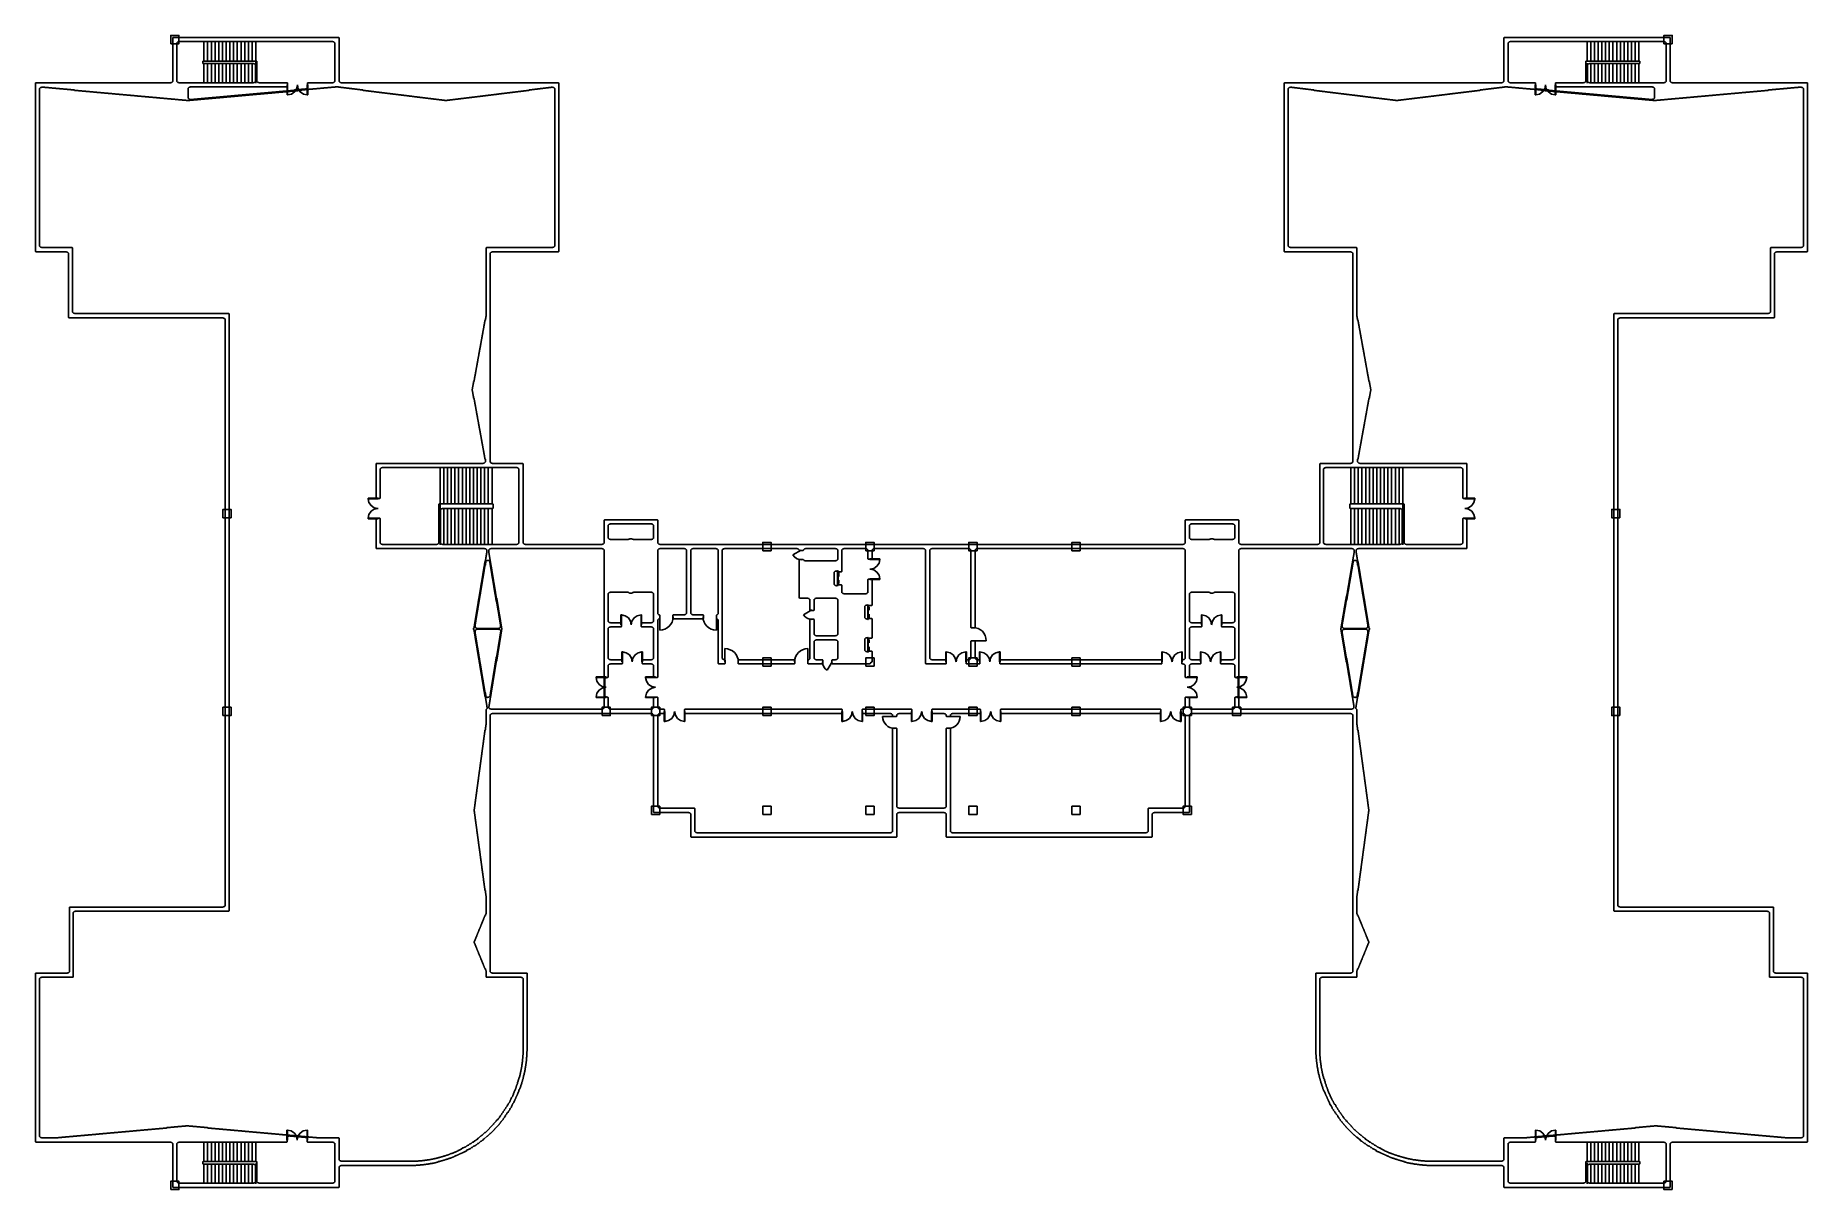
# Model space of a CAD drawing. Header units: metres. Extents: x 17405 to 146405, y 15000 to 99000.
import ezdxf

# ---------------------------------------------------------------- set-up
doc = ezdxf.new("R2010")
doc.units = ezdxf.units.M
for name, color, linetype in [('COL', 5, 'Continuous'), ('DOOR', 30, 'Continuous'), ('STAIR', 7, 'Continuous'), ('WALL', 8, 'Continuous')]:
    doc.layers.add(name, color=color, linetype=linetype)

msp = doc.modelspace()

# ---------------------------------------------------------------- linework, layer by layer
at = {"layer": 'COL'}
for points in [[(27250, 98400), (27850, 98400), (27850, 99000), (27250, 99000), (27250, 98400)], [(136550, 98400), (136550, 99000), (135950, 99000), (135950, 98400), (136550, 98400)], [(31050, 63900), (31650, 63900), (31650, 64500), (31050, 64500), (31050, 63900)], [(132750, 63900), (132750, 64500), (132150, 64500), (132150, 63900), (132750, 63900)], [(70350, 61500), (70950, 61500), (70950, 62100), (70350, 62100), (70350, 61500)], [(77850, 61500), (78450, 61500), (78450, 62100), (77850, 62100), (77850, 61500)], [(85950, 61500), (85950, 62100), (85350, 62100), (85350, 61500), (85950, 61500)], [(93450, 61500), (93450, 62100), (92850, 62100), (92850, 61500), (93450, 61500)], [(70350, 53100), (70950, 53100), (70950, 53700), (70350, 53700), (70350, 53100)], [(77850, 53100), (78450, 53100), (78450, 53700), (77850, 53700), (77850, 53100)], [(85950, 53100), (85950, 53700), (85350, 53700), (85350, 53100), (85950, 53100)], [(93450, 53100), (93450, 53700), (92850, 53700), (92850, 53100), (93450, 53100)], [(31050, 49500), (31650, 49500), (31650, 50100), (31050, 50100), (31050, 49500)], [(58650, 49502), (59250, 49502), (59250, 50102), (58650, 50102), (58650, 49502)], [(62250, 49500), (62850, 49500), (62850, 50100), (62250, 50100), (62250, 49500)], [(70350, 49500), (70950, 49500), (70950, 50100), (70350, 50100), (70350, 49500)], [(77850, 49500), (78450, 49500), (78450, 50100), (77850, 50100), (77850, 49500)], [(85950, 49500), (85950, 50100), (85350, 50100), (85350, 49500), (85950, 49500)], [(93450, 49500), (93450, 50100), (92850, 50100), (92850, 49500), (93450, 49500)], [(101550, 49500), (101550, 50100), (100950, 50100), (100950, 49500), (101550, 49500)], [(105150, 49502), (105150, 50102), (104550, 50102), (104550, 49502), (105150, 49502)], [(132750, 49500), (132750, 50100), (132150, 50100), (132150, 49500), (132750, 49500)], [(62250, 42300), (62850, 42300), (62850, 42900), (62250, 42900), (62250, 42300)], [(70350, 42300), (70950, 42300), (70950, 42900), (70350, 42900), (70350, 42300)], [(77850, 42300), (78450, 42300), (78450, 42900), (77850, 42900), (77850, 42300)], [(85950, 42300), (85950, 42900), (85350, 42900), (85350, 42300), (85950, 42300)], [(93450, 42300), (93450, 42900), (92850, 42900), (92850, 42300), (93450, 42300)], [(101550, 42300), (101550, 42900), (100950, 42900), (100950, 42300), (101550, 42300)], [(27250, 15000), (27850, 15000), (27850, 15600), (27250, 15600), (27250, 15000)], [(136550, 15000), (136550, 15600), (135950, 15600), (135950, 15000), (136550, 15000)]]:
    msp.add_lwpolyline(points, close=True, dxfattribs=at)
at = {"layer": 'DOOR'}
for points in [[(35722, 95400), (35722, 94669)], [(35722, 95400), (35759, 95400)], [(35759, 94669), (35722, 94669)], [(35759, 94669), (36038, 94732), (36264, 94890), (36416, 95120), (36472, 95400)], [(35759, 95400), (35759, 94669)], [(36472, 95400), (36527, 95120), (36679, 94890), (36906, 94732), (37184, 94669)], [(37184, 95400), (37184, 94669)], [(37222, 95400), (37184, 95400)], [(37184, 94669), (37222, 94669)], [(37222, 95400), (37222, 94669)], [(126578, 95400), (126578, 94669)], [(126578, 95400), (126616, 95400)], [(126616, 94669), (126578, 94669)], [(126616, 95400), (126616, 94669)], [(127328, 95400), (127273, 95120), (127121, 94890), (126894, 94732), (126616, 94669)], [(128041, 94669), (127762, 94732), (127536, 94890), (127384, 95120), (127328, 95400)], [(128041, 95400), (128041, 94669)], [(128078, 95400), (128041, 95400)], [(128041, 94669), (128078, 94669)], [(128078, 95400), (128078, 94669)], [(42350, 65322), (41619, 65322)], [(41619, 65285), (41619, 65322)], [(42350, 65285), (41619, 65285)], [(42350, 64572), (42070, 64628), (41840, 64780), (41682, 65006), (41619, 65285)], [(41619, 63860), (41682, 64138), (41840, 64365), (42070, 64517), (42350, 64572)], [(42350, 65322), (42350, 65285)], [(121450, 65322), (122181, 65322)], [(121450, 65322), (121450, 65285)], [(121450, 65285), (122181, 65285)], [(121450, 64572), (121730, 64628), (121960, 64780), (122118, 65006), (122181, 65285)], [(122181, 63860), (122118, 64138), (121960, 64365), (121730, 64517), (121450, 64572)], [(122181, 65285), (122181, 65322)], [(42350, 63860), (41619, 63860)], [(41619, 63860), (41619, 63822)], [(42350, 63822), (41619, 63822)], [(42350, 63822), (42350, 63860)], [(121450, 63860), (122181, 63860)], [(121450, 63822), (121450, 63860)], [(121450, 63822), (122181, 63822)], [(122181, 63860), (122181, 63822)], [(73150, 61540), (72544, 61190)], [(72544, 61190), (72656, 61044), (72800, 60934), (72967, 60864), (73150, 60840)], [(78150, 60903), (78881, 60903)], [(78150, 60903), (78150, 60865)], [(78150, 60865), (78881, 60865)], [(78150, 60153), (78430, 60209), (78660, 60361), (78818, 60587), (78881, 60865)], [(78881, 60865), (78881, 60903)], [(75792, 60023), (75827, 60023)], [(75792, 59490), (75792, 60023)], [(75827, 59490), (75792, 59490)], [(75792, 58956), (75792, 59490)], [(75827, 59490), (75827, 60023)], [(75827, 58956), (75827, 59490)], [(75885, 59875), (75885, 59629)], [(75885, 59875), (75899, 59790)], [(75899, 59790), (75885, 59790)], [(75885, 59104), (75885, 59350)], [(78881, 59440), (78818, 59719), (78660, 59945), (78430, 60097), (78150, 60153)], [(78150, 59440), (78881, 59440)], [(78150, 59403), (78150, 59440)], [(78150, 59403), (78881, 59403)], [(78881, 59440), (78881, 59403)], [(75792, 58956), (75827, 58956)], [(75899, 59190), (75885, 59190)], [(75885, 59104), (75899, 59190)], [(60024, 56100), (60024, 56831)], [(60062, 56831), (60024, 56831)], [(60062, 56100), (60062, 56831)], [(60774, 56100), (60719, 56380), (60567, 56610), (60340, 56768), (60062, 56831)], [(61487, 56831), (61208, 56768), (60982, 56610), (60830, 56380), (60774, 56100)], [(61487, 56100), (61487, 56831)], [(61487, 56831), (61524, 56831)], [(61524, 56100), (61524, 56831)], [(73930, 57187), (73324, 56837)], [(73324, 56837), (73436, 56690), (73580, 56580), (73747, 56511), (73930, 56487)], [(77992, 57556), (78027, 57556)], [(77992, 57022), (77992, 57556)], [(78027, 57022), (77992, 57022)], [(77992, 56489), (77992, 57022)], [(78027, 57022), (78027, 57556)], [(78027, 56489), (78027, 57022)], [(78085, 57408), (78085, 57162)], [(78085, 57408), (78099, 57322)], [(78099, 57322), (78085, 57322)], [(78085, 56637), (78085, 56883)], [(102276, 56100), (102276, 56831)], [(102313, 56831), (102276, 56831)], [(102313, 56831), (102592, 56768), (102818, 56610), (102970, 56380), (103026, 56100)], [(102313, 56100), (102313, 56831)], [(103026, 56100), (103081, 56380), (103233, 56610), (103460, 56768), (103738, 56831)], [(103738, 56100), (103738, 56831)], [(103738, 56831), (103776, 56831)], [(103776, 56100), (103776, 56831)], [(60024, 56100), (60062, 56100)], [(61524, 56100), (61487, 56100)], [(62855, 56686), (62855, 55716)], [(62855, 55716), (63050, 55735), (63232, 55792), (63397, 55881), (63540, 56000), (63659, 56143), (63748, 56308), (63805, 56490), (63825, 56686)], [(66971, 55716), (66775, 55735), (66593, 55792), (66428, 55881), (66285, 56000), (66166, 56143), (66077, 56308), (66020, 56490), (66001, 56686)], [(66971, 56686), (66971, 55716)], [(77992, 56489), (78027, 56489)], [(78099, 56723), (78085, 56723)], [(78085, 56637), (78099, 56723)], [(86620, 54946), (86600, 55141), (86544, 55323), (86454, 55488), (86336, 55632), (86192, 55750), (86028, 55840), (85845, 55896), (85650, 55916)], [(102276, 56100), (102313, 56100)], [(103776, 56100), (103738, 56100)], [(67600, 53400), (67600, 54370)], [(67600, 54370), (67795, 54350), (67977, 54294), (68142, 54204), (68286, 54086), (68404, 53942), (68494, 53778), (68550, 53595), (68570, 53400)], [(73629, 54370), (73433, 54350), (73251, 54294), (73086, 54204), (72943, 54086), (72824, 53942), (72735, 53778), (72678, 53595), (72659, 53400)], [(73629, 53400), (73629, 54370)], [(77992, 55178), (78027, 55178)], [(77992, 54645), (77992, 55178)], [(78027, 54645), (77992, 54645)], [(77992, 54112), (77992, 54645)], [(78027, 54645), (78027, 55178)], [(78027, 54112), (78027, 54645)], [(78085, 55030), (78085, 54785)], [(78085, 55030), (78099, 54945)], [(78099, 54945), (78085, 54945)], [(78085, 54260), (78085, 54506)], [(78099, 54345), (78085, 54345)], [(78085, 54260), (78099, 54345)], [(85650, 54946), (86620, 54946)], [(60096, 53400), (60096, 54131)], [(60133, 54131), (60096, 54131)], [(60096, 53400), (60133, 53400)], [(60133, 54131), (60412, 54068), (60638, 53910), (60790, 53680), (60846, 53400)], [(60133, 53400), (60133, 54131)], [(60846, 53400), (60901, 53680), (61053, 53910), (61280, 54068), (61558, 54131)], [(61558, 53400), (61558, 54131)], [(61558, 54131), (61596, 54131)], [(61596, 53400), (61558, 53400)], [(61596, 53400), (61596, 54131)], [(75045, 52794), (74899, 52906), (74789, 53050), (74719, 53217), (74695, 53400)], [(75395, 53400), (75045, 52794)], [(77992, 54112), (78027, 54112)], [(83669, 53400), (83669, 54131)], [(83707, 54131), (83669, 54131)], [(83669, 53400), (83707, 53400)], [(83707, 53400), (83707, 54131)], [(84419, 53400), (84364, 53680), (84212, 53910), (83985, 54068), (83707, 54131)], [(85132, 54131), (84853, 54068), (84627, 53910), (84475, 53680), (84419, 53400)], [(85132, 53400), (85132, 54131)], [(85132, 54131), (85169, 54131)], [(85169, 53400), (85132, 53400)], [(85169, 53400), (85169, 54131)], [(86126, 53400), (86126, 54131)], [(86163, 54131), (86126, 54131)], [(86126, 53400), (86163, 53400)], [(86163, 53400), (86163, 54131)], [(86876, 53400), (86820, 53680), (86668, 53910), (86442, 54068), (86163, 54131)], [(87588, 54131), (87310, 54068), (87083, 53910), (86931, 53680), (86876, 53400)], [(87588, 53400), (87588, 54131)], [(87588, 54131), (87626, 54131)], [(87626, 53400), (87588, 53400)], [(87626, 53400), (87626, 54131)], [(99392, 53400), (99392, 54131)], [(99430, 54131), (99392, 54131)], [(99392, 53400), (99430, 53400)], [(99430, 53400), (99430, 54131)], [(100142, 53400), (100087, 53680), (99935, 53910), (99708, 54068), (99430, 54131)], [(100855, 54131), (100576, 54068), (100350, 53910), (100198, 53680), (100142, 53400)], [(100855, 53400), (100855, 54131)], [(100855, 54131), (100892, 54131)], [(100892, 53400), (100855, 53400)], [(100892, 53400), (100892, 54131)], [(102204, 53400), (102204, 54131)], [(102242, 54131), (102204, 54131)], [(102204, 53400), (102242, 53400)], [(102242, 53400), (102242, 54131)], [(102954, 53400), (102899, 53680), (102747, 53910), (102520, 54068), (102242, 54131)], [(103667, 54131), (103388, 54068), (103162, 53910), (103010, 53680), (102954, 53400)], [(103667, 53400), (103667, 54131)], [(103667, 54131), (103704, 54131)], [(103704, 53400), (103667, 53400)], [(103704, 53400), (103704, 54131)], [(58950, 52309), (58219, 52309)], [(58219, 52271), (58219, 52309)], [(58950, 52271), (58219, 52271)], [(58950, 51559), (58670, 51615), (58440, 51767), (58282, 51993), (58219, 52271)], [(58950, 52309), (58950, 52271)], [(62550, 52309), (61819, 52309)], [(61819, 52271), (61819, 52309)], [(62550, 52271), (61819, 52271)], [(62550, 51559), (62270, 51615), (62040, 51767), (61882, 51993), (61819, 52271)], [(62550, 52309), (62550, 52271)], [(101250, 52309), (101981, 52309)], [(101250, 52309), (101250, 52271)], [(101250, 52271), (101981, 52271)], [(101250, 51559), (101530, 51615), (101760, 51767), (101918, 51993), (101981, 52271)], [(101981, 52271), (101981, 52309)], [(104850, 52309), (105581, 52309)], [(104850, 52309), (104850, 52271)], [(104850, 52271), (105581, 52271)], [(104850, 51559), (105130, 51615), (105360, 51767), (105518, 51993), (105581, 52271)], [(105581, 52271), (105581, 52309)], [(58219, 50846), (58282, 51125), (58440, 51351), (58670, 51503), (58950, 51559)], [(58950, 50846), (58219, 50846)], [(58219, 50846), (58219, 50809)], [(58950, 50809), (58219, 50809)], [(58950, 50809), (58950, 50846)], [(61819, 50846), (61882, 51125), (62040, 51351), (62270, 51503), (62550, 51559)], [(62550, 50846), (61819, 50846)], [(61819, 50846), (61819, 50809)], [(62550, 50809), (61819, 50809)], [(62550, 50809), (62550, 50846)], [(101981, 50846), (101918, 51125), (101760, 51351), (101530, 51503), (101250, 51559)], [(101250, 50846), (101981, 50846)], [(101250, 50809), (101250, 50846)], [(101250, 50809), (101981, 50809)], [(101981, 50846), (101981, 50809)], [(105581, 50846), (105518, 51125), (105360, 51351), (105130, 51503), (104850, 51559)], [(104850, 50846), (105581, 50846)], [(104850, 50809), (104850, 50846)], [(104850, 50809), (105581, 50809)], [(105581, 50846), (105581, 50809)], [(63180, 49800), (63180, 49069)], [(63180, 49800), (63218, 49800)], [(63218, 49069), (63180, 49069)], [(63218, 49800), (63218, 49069)], [(63930, 49800), (63874, 49520), (63722, 49290), (63496, 49132), (63218, 49069)], [(64643, 49069), (64364, 49132), (64138, 49290), (63986, 49520), (63930, 49800)], [(64643, 49800), (64643, 49069)], [(64680, 49800), (64643, 49800)], [(64643, 49069), (64680, 49069)], [(64680, 49800), (64680, 49069)], [(76116, 49800), (76116, 49069)], [(76116, 49800), (76154, 49800)], [(76154, 49069), (76116, 49069)], [(76154, 49800), (76154, 49069)], [(76866, 49800), (76811, 49520), (76659, 49290), (76432, 49132), (76154, 49069)], [(77579, 49069), (77300, 49132), (77074, 49290), (76922, 49520), (76866, 49800)], [(77579, 49800), (77579, 49069)], [(77616, 49800), (77579, 49800)], [(77579, 49069), (77616, 49069)], [(77616, 49800), (77616, 49069)], [(79950, 49430), (79077, 49430)], [(79077, 49430), (79095, 49254), (79146, 49090), (79226, 48942), (79333, 48813), (79462, 48706), (79610, 48626), (79774, 48575), (79950, 48557)], [(81172, 49800), (81172, 49069)], [(81172, 49800), (81209, 49800)], [(81209, 49069), (81172, 49069)], [(81209, 49069), (81488, 49132), (81714, 49290), (81866, 49520), (81922, 49800)], [(81209, 49800), (81209, 49069)], [(81922, 49800), (81977, 49520), (82129, 49290), (82356, 49132), (82634, 49069)], [(82634, 49800), (82634, 49069)], [(82672, 49800), (82634, 49800)], [(82634, 49069), (82672, 49069)], [(82672, 49800), (82672, 49069)], [(83850, 49430), (84723, 49430)], [(84723, 49430), (84705, 49254), (84654, 49090), (84574, 48942), (84467, 48813), (84338, 48706), (84190, 48626), (84026, 48575), (83850, 48557)], [(86190, 49800), (86190, 49069)], [(86190, 49800), (86227, 49800)], [(86227, 49069), (86190, 49069)], [(86227, 49069), (86506, 49132), (86732, 49290), (86884, 49520), (86940, 49800)], [(86227, 49800), (86227, 49069)], [(86940, 49800), (86995, 49520), (87147, 49290), (87374, 49132), (87652, 49069)], [(87652, 49800), (87652, 49069)], [(87690, 49800), (87652, 49800)], [(87652, 49069), (87690, 49069)], [(87690, 49800), (87690, 49069)], [(99297, 49800), (99297, 49069)], [(99297, 49800), (99335, 49800)], [(99335, 49069), (99297, 49069)], [(99335, 49069), (99613, 49132), (99839, 49290), (99991, 49520), (100047, 49800)], [(99335, 49800), (99335, 49069)], [(100047, 49800), (100103, 49520), (100255, 49290), (100481, 49132), (100760, 49069)], [(100760, 49800), (100760, 49069)], [(100797, 49800), (100760, 49800)], [(100760, 49069), (100797, 49069)], [(100797, 49800), (100797, 49069)], [(35711, 18600), (35711, 19331)], [(35748, 19331), (35711, 19331)], [(35711, 18600), (35748, 18600)], [(35748, 19331), (36027, 19268), (36253, 19110), (36405, 18880), (36461, 18600)], [(35748, 18600), (35748, 19331)], [(36461, 18600), (36516, 18880), (36668, 19110), (36894, 19268), (37173, 19331)], [(37173, 18600), (37173, 19331)], [(37173, 19331), (37211, 19331)], [(37211, 18600), (37173, 18600)], [(37211, 18600), (37211, 19331)], [(126589, 18600), (126589, 19331)], [(126627, 19331), (126589, 19331)], [(126589, 18600), (126627, 18600)], [(126627, 18600), (126627, 19331)], [(127339, 18600), (127284, 18880), (127132, 19110), (126906, 19268), (126627, 19331)], [(128052, 19331), (127773, 19268), (127547, 19110), (127395, 18880), (127339, 18600)], [(128052, 18600), (128052, 19331)], [(128052, 19331), (128089, 19331)], [(128089, 18600), (128052, 18600)], [(128089, 18600), (128089, 19331)]]:
    msp.add_lwpolyline(points, dxfattribs=at)
at = {"layer": 'STAIR'}
for p, q in [((29670, 98580), (29670, 97110)), ((29940, 98580), (29940, 97110)), ((30210, 98580), (30210, 97110)), ((30480, 98580), (30480, 97110)), ((30750, 98580), (30750, 97110)), ((31020, 98580), (31020, 97110)), ((31290, 98580), (31290, 97110)), ((31560, 98580), (31560, 97110)), ((31830, 98580), (31830, 97110)), ((32100, 98580), (32100, 97110)), ((32370, 98580), (32370, 97110)), ((32640, 98580), (32640, 97110)), ((32910, 98580), (32910, 97110)), ((33180, 98580), (33180, 97110)), ((33450, 98580), (33450, 97110)), ((130350, 97110), (130350, 98580)), ((130620, 97110), (130620, 98580)), ((130890, 97110), (130890, 98580)), ((131160, 97110), (131160, 98580)), ((131430, 97110), (131430, 98580)), ((131700, 97110), (131700, 98580)), ((131970, 97110), (131970, 98580)), ((132240, 97110), (132240, 98580)), ((132510, 97110), (132510, 98580)), ((132780, 97110), (132780, 98580)), ((133050, 97110), (133050, 98580)), ((133320, 97110), (133320, 98580)), ((133590, 97110), (133590, 98580)), ((133860, 97110), (133860, 98580)), ((134130, 97110), (134130, 98580)), ((29670, 95520), (29670, 96990)), ((29940, 95520), (29940, 96990)), ((30210, 95520), (30210, 96990)), ((30480, 95520), (30480, 96990)), ((30750, 95520), (30750, 96990)), ((31020, 95520), (31020, 96990)), ((31290, 95520), (31290, 96990)), ((31560, 95520), (31560, 96990)), ((31830, 95520), (31830, 96990)), ((32100, 95520), (32100, 96990)), ((32370, 95520), (32370, 96990)), ((32640, 95520), (32640, 96990)), ((32910, 95520), (32910, 96990)), ((33180, 95520), (33180, 96990)), ((33450, 97050), (33450, 95520)), ((130350, 96990), (130350, 95520)), ((130620, 96990), (130620, 95520)), ((130890, 96990), (130890, 95520)), ((131160, 96990), (131160, 95520)), ((131430, 96990), (131430, 95520)), ((131700, 96990), (131700, 95520)), ((131970, 96990), (131970, 95520)), ((132240, 96990), (132240, 95520)), ((132510, 96990), (132510, 95520)), ((132780, 96990), (132780, 95520)), ((133050, 96990), (133050, 95520)), ((133320, 96990), (133320, 95520)), ((133590, 96990), (133590, 95520)), ((133860, 96990), (133860, 95520)), ((134130, 96990), (134130, 95520)), ((46861, 64889), (46861, 67579)), ((47131, 64889), (47131, 67579)), ((47401, 64889), (47401, 67579)), ((47671, 64889), (47671, 67579)), ((47941, 64889), (47941, 67579)), ((48211, 64889), (48211, 67579)), ((48481, 64889), (48481, 67579)), ((48751, 64889), (48751, 67579)), ((49021, 64889), (49021, 67579)), ((49291, 64889), (49291, 67579)), ((49561, 64889), (49561, 67579)), ((49831, 64889), (49831, 67579)), ((50101, 64889), (50101, 67579)), ((50371, 64889), (50371, 67579)), ((50641, 64889), (50641, 67579)), ((113159, 67579), (113159, 64889)), ((113429, 67579), (113429, 64889)), ((113699, 67579), (113699, 64889)), ((113969, 67579), (113969, 64889)), ((114239, 67579), (114239, 64889)), ((114509, 67579), (114509, 64889)), ((114779, 67579), (114779, 64889)), ((115049, 67579), (115049, 64889)), ((115319, 67579), (115319, 64889)), ((115589, 67579), (115589, 64889)), ((115859, 67579), (115859, 64889)), ((116129, 67579), (116129, 64889)), ((116399, 67579), (116399, 64889)), ((116669, 67579), (116669, 64889)), ((116939, 67579), (116939, 64889)), ((46861, 64829), (46861, 61919)), ((47131, 64609), (47131, 61919)), ((47401, 64609), (47401, 61919)), ((47671, 64609), (47671, 61919)), ((47941, 64609), (47941, 61919)), ((48211, 64609), (48211, 61919)), ((48481, 64609), (48481, 61919)), ((48751, 64609), (48751, 61919)), ((49021, 64609), (49021, 61919)), ((49291, 64609), (49291, 61919)), ((49561, 64609), (49561, 61919)), ((49831, 64609), (49831, 61919)), ((50101, 64609), (50101, 61919)), ((50371, 64609), (50371, 61919)), ((50641, 64609), (50641, 61919)), ((113159, 61919), (113159, 64609)), ((113429, 61919), (113429, 64609)), ((113699, 61919), (113699, 64609)), ((113969, 61919), (113969, 64609)), ((114239, 61919), (114239, 64609)), ((114509, 61919), (114509, 64609)), ((114779, 61919), (114779, 64609)), ((115049, 61919), (115049, 64609)), ((115319, 61919), (115319, 64609)), ((115589, 61919), (115589, 64609)), ((115859, 61919), (115859, 64609)), ((116129, 61919), (116129, 64609)), ((116399, 61919), (116399, 64609)), ((116669, 61919), (116669, 64609)), ((116939, 64829), (116939, 61919)), ((29670, 18480), (29670, 17010)), ((29940, 18480), (29940, 17010)), ((30210, 18480), (30210, 17010)), ((30480, 18480), (30480, 17010)), ((30750, 18480), (30750, 17010)), ((31020, 18480), (31020, 17010)), ((31290, 18480), (31290, 17010)), ((31560, 18480), (31560, 17010)), ((31830, 18480), (31830, 17010)), ((32100, 18480), (32100, 17010)), ((32370, 18480), (32370, 17010)), ((32640, 18480), (32640, 17010)), ((32910, 18480), (32910, 17010)), ((33180, 18480), (33180, 17010)), ((33450, 18480), (33450, 17010)), ((130350, 17010), (130350, 18480)), ((130620, 17010), (130620, 18480)), ((130890, 17010), (130890, 18480)), ((131160, 17010), (131160, 18480)), ((131430, 17010), (131430, 18480)), ((131700, 17010), (131700, 18480)), ((131970, 17010), (131970, 18480)), ((132240, 17010), (132240, 18480)), ((132510, 17010), (132510, 18480)), ((132780, 17010), (132780, 18480)), ((133050, 17010), (133050, 18480)), ((133320, 17010), (133320, 18480)), ((133590, 17010), (133590, 18480)), ((133860, 17010), (133860, 18480)), ((134130, 17010), (134130, 18480)), ((29670, 15420), (29670, 16890)), ((29940, 15420), (29940, 16890)), ((30210, 15420), (30210, 16890)), ((30480, 15420), (30480, 16890)), ((30750, 15420), (30750, 16890)), ((31020, 15420), (31020, 16890)), ((31290, 15420), (31290, 16890)), ((31560, 15420), (31560, 16890)), ((31830, 15420), (31830, 16890)), ((32100, 15420), (32100, 16890)), ((32370, 15420), (32370, 16890)), ((32640, 15420), (32640, 16890)), ((32910, 15420), (32910, 16890)), ((33180, 15420), (33180, 16890)), ((33450, 15420), (33450, 16890)), ((130350, 16950), (130350, 15420)), ((130620, 16890), (130620, 15420)), ((130890, 16890), (130890, 15420)), ((131160, 16890), (131160, 15420)), ((131430, 16890), (131430, 15420)), ((131700, 16890), (131700, 15420)), ((131970, 16890), (131970, 15420)), ((132240, 16890), (132240, 15420)), ((132510, 16890), (132510, 15420)), ((132780, 16890), (132780, 15420)), ((133050, 16890), (133050, 15420)), ((133320, 16890), (133320, 15420)), ((133590, 16890), (133590, 15420)), ((133860, 16890), (133860, 15420)), ((134130, 16890), (134130, 15420))]:
    msp.add_line(p, q, dxfattribs=at)
at = {"layer": 'WALL'}
for points in [[(27430, 15155), (27405, 15180), (27405, 18355), (27330, 18430), (27280, 18430), (27255, 18455), (17430, 18455), (17405, 18480), (17405, 30730), (17430, 30755), (19730, 30755), (19755, 30780), (19805, 30780), (19880, 30855), (19880, 35530), (19905, 35555), (31055, 35555), (31080, 35580), (31130, 35580), (31205, 35655), (31205, 78355), (31130, 78430), (31080, 78430), (31055, 78455), (19830, 78455), (19805, 78480), (19805, 83155), (19730, 83230), (19680, 83230), (19655, 83255), (17430, 83255), (17405, 83280), (17405, 95530), (17430, 95555), (27255, 95555), (27280, 95580), (27330, 95580), (27405, 95655), (27405, 98830), (27430, 98855), (39480, 98855), (39505, 98830), (39505, 95655), (39580, 95580), (39630, 95580), (39655, 95555), (55480, 95555), (55505, 95530), (55505, 83280), (55480, 83255), (50655, 83255), (50630, 83230), (50580, 83230), (50505, 83155), (50505, 67955), (50580, 67880), (50630, 67880), (50655, 67855), (52880, 67855), (52905, 67830), (52905, 62055), (52980, 61980), (53030, 61980), (53055, 61955), (58655, 61955), (58680, 61980), (58730, 61980), (58805, 62055), (58805, 63730), (58830, 63755), (62680, 63755), (62705, 63730), (62705, 62055), (62780, 61980), (62830, 61980), (62855, 61955), (100955, 61955), (100980, 61980), (101030, 61980), (101105, 62055), (101105, 63730), (101130, 63755), (104980, 63755), (105005, 63730), (105005, 62055), (105080, 61980), (105130, 61980), (105155, 61955), (110755, 61955), (110780, 61980), (110830, 61980), (110905, 62055), (110905, 67830), (110930, 67855), (113155, 67855), (113180, 67880), (113230, 67880), (113305, 67955), (113305, 83155), (113230, 83230), (113180, 83230), (113155, 83255), (108330, 83255), (108305, 83280), (108305, 95530), (108330, 95555), (124155, 95555), (124180, 95580), (124230, 95580), (124305, 95655), (124305, 98830), (124330, 98855), (136380, 98855), (136405, 98830), (136405, 95655), (136480, 95580), (136530, 95580), (136555, 95555), (146380, 95555), (146405, 95530), (146405, 83280), (146380, 83255), (144155, 83255), (144130, 83230), (144080, 83230), (144005, 83155), (144005, 78480), (143980, 78455), (132755, 78455), (132730, 78430), (132680, 78430), (132605, 78355), (132605, 35655), (132680, 35580), (132730, 35580), (132755, 35555), (143905, 35555), (143930, 35530), (143930, 30855), (144005, 30780), (144055, 30780), (144080, 30755), (146380, 30755), (146405, 30730), (146405, 18480), (146380, 18455), (136555, 18455), (136530, 18430), (136480, 18430), (136405, 18355), (136405, 15180), (136380, 15155), (124330, 15155), (124305, 15180), (124305, 16655), (124230, 16730), (124180, 16730), (124155, 16755), (118680, 16755), (118655, 16780), (118380, 16780), (118355, 16805), (118155, 16805), (118130, 16830), (117980, 16830), (117955, 16855), (117780, 16855), (117755, 16880), (117680, 16880), (117655, 16905), (117505, 16905), (117480, 16930), (117380, 16930), (117355, 16955), (117255, 16955), (117230, 16980), (117180, 16980), (117155, 17005), (117080, 17005), (117055, 17030), (116980, 17030), (116955, 17055), (116905, 17055), (116880, 17080), (116805, 17080), (116780, 17105), (116730, 17105), (116705, 17130), (116630, 17130), (116605, 17155), (116580, 17155), (116555, 17180), (116505, 17180), (116480, 17205), (116405, 17205), (116380, 17230), (116355, 17230), (116330, 17255), (116280, 17255), (116255, 17280), (116180, 17280), (116155, 17305), (116130, 17305), (116105, 17330), (116055, 17330), (116030, 17355), (116005, 17355), (115980, 17380), (115955, 17380), (115930, 17405), (115905, 17405), (115880, 17430), (115830, 17430), (115805, 17455), (115780, 17455), (115755, 17480), (115730, 17480), (115705, 17505), (115680, 17505), (115655, 17530), (115630, 17530), (115605, 17555), (115580, 17555), (115555, 17580), (115505, 17580), (115480, 17605), (115455, 17605), (115430, 17630), (115405, 17630), (115380, 17655), (115355, 17655), (115330, 17680), (115305, 17680), (115280, 17705), (115255, 17705), (115230, 17730), (115205, 17730), (115180, 17755), (115130, 17755), (115105, 17780), (115055, 17780), (114955, 17880), (114930, 17880), (114905, 17905), (114880, 17905), (114855, 17930), (114830, 17930), (114805, 17955), (114755, 17955), (114655, 18055), (114605, 18055), (114505, 18155), (114480, 18155), (114455, 18180), (114405, 18180), (114330, 18255), (114305, 18255), (114205, 18355), (114155, 18355), (114080, 18430), (114055, 18430), (113955, 18530), (113905, 18530), (113755, 18680), (113730, 18680), (113605, 18805), (113580, 18805), (113430, 18955), (113405, 18955), (112805, 19555), (112805, 19580), (112655, 19730), (112655, 19755), (112530, 19880), (112530, 19905), (112380, 20055), (112380, 20105), (112280, 20205), (112280, 20230), (112205, 20305), (112205, 20355), (112105, 20455), (112105, 20480), (112030, 20555), (112030, 20605), (112005, 20630), (112005, 20655), (111905, 20755), (111905, 20805), (111805, 20905), (111805, 20955), (111780, 20980), (111780, 21005), (111755, 21030), (111755, 21055), (111730, 21080), (111730, 21105), (111630, 21205), (111630, 21255), (111605, 21280), (111605, 21330), (111580, 21355), (111580, 21380), (111555, 21405), (111555, 21430), (111530, 21455), (111530, 21480), (111505, 21505), (111505, 21530), (111480, 21555), (111480, 21580), (111455, 21605), (111455, 21630), (111430, 21655), (111430, 21705), (111405, 21730), (111405, 21755), (111380, 21780), (111380, 21805), (111355, 21830), (111355, 21855), (111330, 21880), (111330, 21905), (111305, 21930), (111305, 21955), (111280, 21980), (111280, 22030), (111255, 22055), (111255, 22080), (111230, 22105), (111230, 22130), (111205, 22155), (111205, 22180), (111180, 22205), (111180, 22255), (111155, 22280), (111155, 22305), (111130, 22330), (111130, 22405), (111105, 22430), (111105, 22480), (111080, 22505), (111080, 22530), (111055, 22555), (111055, 22630), (111030, 22655), (111030, 22705), (111005, 22730), (111005, 22755), (110980, 22780), (110980, 22855), (110955, 22880), (110955, 22930), (110930, 22955), (110930, 23030), (110905, 23055), (110905, 23105), (110880, 23130), (110880, 23205), (110855, 23230), (110855, 23330), (110830, 23355), (110830, 23380), (110805, 23405), (110805, 23505), (110780, 23530), (110780, 23630), (110755, 23655), (110755, 23805), (110730, 23830), (110730, 23905), (110705, 23930), (110705, 24105), (110680, 24130), (110680, 24280), (110655, 24305), (110655, 24505), (110630, 24530), (110630, 24805), (110605, 24830), (110605, 30730), (110630, 30755), (113155, 30755), (113180, 30780), (113230, 30780), (113305, 30855), (113305, 49555), (113230, 49630), (113180, 49630), (113155, 49655), (101555, 49655), (101530, 49630), (101480, 49630), (101405, 49555), (101405, 42480), (101380, 42455), (98855, 42455), (98830, 42430), (98780, 42430), (98705, 42355), (98705, 40680), (98680, 40655), (83730, 40655), (83705, 40680), (83705, 42355), (83630, 42430), (83580, 42430), (83555, 42455), (80255, 42455), (80230, 42430), (80180, 42430), (80105, 42355), (80105, 40680), (80080, 40655), (65130, 40655), (65105, 40680), (65105, 42355), (65030, 42430), (64980, 42430), (64955, 42455), (62430, 42455), (62405, 42480), (62405, 49555), (62330, 49630), (62280, 49630), (62255, 49655), (50655, 49655), (50630, 49630), (50580, 49630), (50505, 49555), (50505, 30855), (50580, 30780), (50630, 30780), (50655, 30755), (53180, 30755), (53205, 30730), (53205, 25080), (53180, 25055), (53180, 24655), (53155, 24630), (53155, 24355), (53130, 24330), (53130, 24180), (53105, 24155), (53105, 24005), (53080, 23980), (53080, 23880), (53055, 23855), (53055, 23705), (53030, 23680), (53030, 23580), (53005, 23555), (53005, 23480), (52980, 23455), (52980, 23355), (52955, 23330), (52955, 23305), (52930, 23280), (52930, 23180), (52905, 23155), (52905, 23055), (52880, 23030), (52880, 23005), (52855, 22980), (52855, 22880), (52830, 22855), (52830, 22830), (52805, 22805), (52805, 22730), (52780, 22705), (52780, 22655), (52755, 22630), (52755, 22605), (52730, 22580), (52730, 22505), (52705, 22480), (52705, 22430), (52680, 22405), (52680, 22380), (52655, 22355), (52655, 22330), (52630, 22305), (52630, 22280), (52605, 22255), (52605, 22155), (52580, 22130), (52580, 22105), (52555, 22080), (52555, 22055), (52530, 22030), (52530, 21980), (52505, 21955), (52505, 21930), (52480, 21905), (52480, 21880), (52455, 21855), (52455, 21830), (52430, 21805), (52430, 21780), (52405, 21755), (52405, 21730), (52380, 21705), (52380, 21655), (52355, 21630), (52355, 21605), (52330, 21580), (52330, 21555), (52305, 21530), (52305, 21505), (52280, 21480), (52280, 21455), (52255, 21430), (52255, 21405), (52230, 21380), (52230, 21330), (52155, 21255), (52155, 21230), (52130, 21205), (52130, 21180), (52105, 21155), (52105, 21130), (52080, 21105), (52080, 21080), (52055, 21055), (52055, 21005), (51955, 20905), (51955, 20880), (51930, 20855), (51930, 20805), (51830, 20705), (51830, 20655), (51730, 20555), (51730, 20505), (51630, 20405), (51630, 20355), (51555, 20280), (51555, 20255), (51455, 20155), (51455, 20105), (51305, 19955), (51305, 19930), (51230, 19855), (51230, 19830), (51155, 19755), (51155, 19730), (50830, 19405), (50830, 19380), (50530, 19080), (50505, 19080), (50305, 18880), (50280, 18880), (50080, 18680), (50055, 18680), (49980, 18605), (49955, 18605), (49880, 18530), (49830, 18530), (49655, 18355), (49605, 18355), (49505, 18255), (49480, 18255), (49405, 18180), (49355, 18180), (49330, 18155), (49305, 18155), (49205, 18055), (49155, 18055), (49055, 17955), (49005, 17955), (48980, 17930), (48955, 17930), (48930, 17905), (48905, 17905), (48880, 17880), (48830, 17880), (48730, 17780), (48680, 17780), (48655, 17755), (48630, 17755), (48605, 17730), (48580, 17730), (48555, 17705), (48530, 17705), (48505, 17680), (48480, 17680), (48455, 17655), (48430, 17655), (48405, 17630), (48355, 17630), (48330, 17605), (48305, 17605), (48280, 17580), (48255, 17580), (48230, 17555), (48205, 17555), (48180, 17530), (48155, 17530), (48130, 17505), (48105, 17505), (48080, 17480), (48030, 17480), (48005, 17455), (47980, 17455), (47955, 17430), (47930, 17430), (47905, 17405), (47880, 17405), (47855, 17380), (47830, 17380), (47805, 17355), (47755, 17355), (47730, 17330), (47705, 17330), (47680, 17305), (47655, 17305), (47630, 17280), (47555, 17280), (47530, 17255), (47480, 17255), (47455, 17230), (47430, 17230), (47405, 17205), (47330, 17205), (47305, 17180), (47255, 17180), (47230, 17155), (47205, 17155), (47180, 17130), (47105, 17130), (47080, 17105), (47030, 17105), (47005, 17080), (46930, 17080), (46905, 17055), (46855, 17055), (46830, 17030), (46730, 17030), (46705, 17005), (46630, 17005), (46605, 16980), (46555, 16980), (46530, 16955), (46455, 16955), (46430, 16930), (46330, 16930), (46305, 16905), (46155, 16905), (46130, 16880), (46030, 16880), (46005, 16855), (45855, 16855), (45830, 16830), (45680, 16830), (45655, 16805), (45430, 16805), (45405, 16780), (45130, 16780), (45105, 16755), (39655, 16755), (39630, 16730), (39580, 16730), (39505, 16655), (39505, 15180), (39480, 15155)], [(28655, 94355), (28680, 94330), (28905, 94330), (28930, 94355), (29180, 94355), (29205, 94380), (29455, 94380), (29480, 94405), (29705, 94405), (29730, 94430), (29980, 94430), (30005, 94455), (30255, 94455), (30280, 94480), (30530, 94480), (30555, 94505), (30805, 94505), (30830, 94530), (31080, 94530), (31105, 94555), (31330, 94555), (31355, 94580), (31605, 94580), (31630, 94605), (31880, 94605), (31905, 94630), (32155, 94630), (32180, 94655), (32430, 94655), (32455, 94680), (32705, 94680), (32730, 94705), (32980, 94705), (33005, 94730), (33230, 94730), (33255, 94755), (33505, 94755), (33530, 94780), (33780, 94780), (33805, 94805), (34055, 94805), (34080, 94830), (34330, 94830), (34355, 94855), (34605, 94855), (34630, 94880), (34880, 94880), (34905, 94905), (35130, 94905), (35155, 94930), (35405, 94930), (35430, 94955), (35680, 94955), (35705, 94980), (35955, 94980), (35980, 95005), (36230, 95005), (36255, 95030), (36505, 95030), (36530, 95055), (36755, 95055), (36780, 95080), (37030, 95080), (37055, 95105), (37105, 95105), (37205, 95205), (37205, 95530), (37230, 95555), (39055, 95555), (39080, 95580), (39130, 95580), (39205, 95655), (39205, 98455), (39130, 98530), (39080, 98530), (39055, 98555), (27855, 98555), (27830, 98530), (27780, 98530), (27705, 98455), (27705, 95655), (27780, 95580), (27830, 95580), (27855, 95555), (33280, 95555), (33305, 95580), (33355, 95580), (33430, 95655), (33430, 96855), (33355, 96930), (33305, 96930), (33280, 96955), (29605, 96955), (29580, 96980), (29580, 97105), (29605, 97130), (33505, 97130), (33530, 97105), (33530, 95655), (33605, 95580), (33655, 95580), (33680, 95555), (35730, 95555), (35755, 95530), (35755, 95280), (35730, 95255), (28680, 95255), (28655, 95230), (28605, 95230), (28530, 95155), (28530, 94430), (28605, 94355)], [(134855, 94355), (134880, 94330), (135105, 94330), (135130, 94355), (135180, 94355), (135255, 94430), (135255, 95155), (135180, 95230), (135130, 95230), (135105, 95255), (128080, 95255), (128055, 95280), (128055, 95530), (128080, 95555), (130105, 95555), (130130, 95580), (130180, 95580), (130255, 95655), (130255, 97105), (130280, 97130), (134180, 97130), (134205, 97105), (134205, 96980), (134180, 96955), (130530, 96955), (130505, 96930), (130455, 96930), (130380, 96855), (130380, 95655), (130455, 95580), (130505, 95580), (130530, 95555), (135955, 95555), (135980, 95580), (136030, 95580), (136105, 95655), (136105, 98455), (136030, 98530), (135980, 98530), (135955, 98555), (124755, 98555), (124730, 98530), (124680, 98530), (124605, 98455), (124605, 95655), (124680, 95580), (124730, 95580), (124755, 95555), (126580, 95555), (126605, 95530), (126605, 95180), (126680, 95105), (126730, 95105), (126755, 95080), (127005, 95080), (127030, 95055), (127280, 95055), (127305, 95030), (127555, 95030), (127580, 95005), (127830, 95005), (127855, 94980), (128105, 94980), (128130, 94955), (128355, 94955), (128380, 94930), (128630, 94930), (128655, 94905), (128905, 94905), (128930, 94880), (129180, 94880), (129205, 94855), (129455, 94855), (129480, 94830), (129730, 94830), (129755, 94805), (129980, 94805), (130005, 94780), (130255, 94780), (130280, 94755), (130530, 94755), (130555, 94730), (130805, 94730), (130830, 94705), (131080, 94705), (131105, 94680), (131330, 94680), (131355, 94655), (131605, 94655), (131630, 94630), (131880, 94630), (131905, 94605), (132155, 94605), (132180, 94580), (132430, 94580), (132455, 94555), (132705, 94555), (132730, 94530), (132955, 94530), (132980, 94505), (133230, 94505), (133255, 94480), (133505, 94480), (133530, 94455), (133780, 94455), (133805, 94430), (134055, 94430), (134080, 94405), (134330, 94405), (134355, 94380), (134580, 94380), (134605, 94355)], [(39630, 17080), (39655, 17055), (45255, 17055), (45280, 17080), (45555, 17080), (45580, 17105), (45730, 17105), (45755, 17130), (45905, 17130), (45930, 17155), (46080, 17155), (46105, 17180), (46205, 17180), (46230, 17205), (46330, 17205), (46355, 17230), (46430, 17230), (46455, 17255), (46555, 17255), (46580, 17280), (46655, 17280), (46680, 17305), (46730, 17305), (46755, 17330), (46830, 17330), (46855, 17355), (46905, 17355), (46930, 17380), (47005, 17380), (47030, 17405), (47080, 17405), (47105, 17430), (47180, 17430), (47205, 17455), (47255, 17455), (47280, 17480), (47305, 17480), (47330, 17505), (47405, 17505), (47430, 17530), (47480, 17530), (47505, 17555), (47530, 17555), (47555, 17580), (47580, 17580), (47605, 17605), (47630, 17605), (47655, 17630), (47730, 17630), (47755, 17655), (47805, 17655), (47830, 17680), (47855, 17680), (47880, 17705), (47905, 17705), (47930, 17730), (47980, 17730), (48005, 17755), (48030, 17755), (48055, 17780), (48080, 17780), (48105, 17805), (48130, 17805), (48155, 17830), (48180, 17830), (48205, 17855), (48255, 17855), (48280, 17880), (48305, 17880), (48330, 17905), (48355, 17905), (48380, 17930), (48405, 17930), (48505, 18030), (48555, 18030), (48580, 18055), (48605, 18055), (48630, 18080), (48680, 18080), (48705, 18105), (48730, 18105), (48830, 18205), (48880, 18205), (48905, 18230), (48930, 18230), (49030, 18330), (49080, 18330), (49105, 18355), (49130, 18355), (49230, 18455), (49280, 18455), (49380, 18555), (49405, 18555), (49480, 18630), (49530, 18630), (49630, 18730), (49655, 18730), (49805, 18880), (49830, 18880), (49905, 18955), (49930, 18955), (50130, 19155), (50155, 19155), (50755, 19755), (50755, 19780), (50955, 19980), (50955, 20005), (51105, 20155), (51105, 20180), (51180, 20255), (51180, 20280), (51255, 20355), (51255, 20380), (51355, 20480), (51355, 20530), (51455, 20630), (51455, 20680), (51555, 20780), (51555, 20830), (51655, 20930), (51655, 20980), (51755, 21080), (51755, 21105), (51780, 21130), (51780, 21155), (51805, 21180), (51805, 21230), (51905, 21330), (51905, 21355), (51930, 21380), (51930, 21405), (51955, 21430), (51955, 21480), (51980, 21505), (51980, 21530), (52005, 21555), (52005, 21580), (52030, 21605), (52030, 21630), (52055, 21655), (52055, 21705), (52155, 21805), (52155, 21855), (52180, 21880), (52180, 21905), (52205, 21930), (52205, 22005), (52230, 22030), (52230, 22055), (52255, 22080), (52255, 22130), (52280, 22155), (52280, 22180), (52305, 22205), (52305, 22230), (52330, 22255), (52330, 22280), (52355, 22305), (52355, 22330), (52380, 22355), (52380, 22405), (52405, 22430), (52405, 22505), (52430, 22530), (52430, 22580), (52455, 22605), (52455, 22630), (52480, 22655), (52480, 22680), (52505, 22705), (52505, 22805), (52530, 22830), (52530, 22855), (52555, 22880), (52555, 22955), (52580, 22980), (52580, 23030), (52605, 23055), (52605, 23130), (52630, 23155), (52630, 23205), (52655, 23230), (52655, 23305), (52680, 23330), (52680, 23430), (52705, 23455), (52705, 23555), (52730, 23580), (52730, 23655), (52755, 23680), (52755, 23780), (52780, 23805), (52780, 23905), (52805, 23930), (52805, 24080), (52830, 24105), (52830, 24255), (52855, 24280), (52855, 24505), (52880, 24530), (52880, 24780), (52905, 24805), (52905, 30355), (52830, 30430), (52780, 30430), (52755, 30455), (50230, 30455), (50205, 30480), (50205, 30930), (50180, 30955), (50180, 30980), (50155, 31005), (50155, 31055), (50130, 31080), (50130, 31105), (50105, 31130), (50105, 31155), (50080, 31180), (50080, 31230), (50055, 31255), (50055, 31280), (50030, 31305), (50030, 31355), (50005, 31380), (50005, 31405), (49980, 31430), (49980, 31455), (49955, 31480), (49955, 31530), (49930, 31555), (49930, 31580), (49905, 31605), (49905, 31655), (49880, 31680), (49880, 31705), (49855, 31730), (49855, 31755), (49830, 31780), (49830, 31830), (49805, 31855), (49805, 31880), (49780, 31905), (49780, 31955), (49755, 31980), (49755, 32005), (49730, 32030), (49730, 32055), (49705, 32080), (49705, 32130), (49680, 32155), (49680, 32180), (49655, 32205), (49655, 32255), (49630, 32280), (49630, 32305), (49605, 32330), (49605, 32355), (49580, 32380), (49580, 32430), (49555, 32455), (49555, 32480), (49530, 32505), (49530, 32555), (49505, 32580), (49505, 32605), (49480, 32630), (49480, 32655), (49455, 32680), (49455, 32730), (49430, 32755), (49430, 32780), (49405, 32805), (49405, 32855), (49380, 32880), (49380, 32905), (49355, 32930), (49355, 32955), (49330, 32980), (49330, 33030), (49355, 33055), (49355, 33080), (49380, 33105), (49380, 33130), (49405, 33155), (49405, 33205), (49430, 33230), (49430, 33255), (49455, 33280), (49455, 33330), (49480, 33355), (49480, 33380), (49505, 33405), (49505, 33430), (49530, 33455), (49530, 33505), (49555, 33530), (49555, 33555), (49580, 33580), (49580, 33630), (49605, 33655), (49605, 33680), (49630, 33705), (49630, 33730), (49655, 33755), (49655, 33805), (49680, 33830), (49680, 33855), (49705, 33880), (49705, 33930), (49730, 33955), (49730, 33980), (49755, 34005), (49755, 34030), (49780, 34055), (49780, 34105), (49805, 34130), (49805, 34155), (49830, 34180), (49830, 34230), (49855, 34255), (49855, 34280), (49880, 34305), (49880, 34330), (49905, 34355), (49905, 34405), (49930, 34430), (49930, 34455), (49955, 34480), (49955, 34530), (49980, 34555), (49980, 34580), (50005, 34605), (50005, 34630), (50030, 34655), (50030, 34705), (50055, 34730), (50055, 34755), (50080, 34780), (50080, 34830), (50105, 34855), (50105, 34880), (50130, 34905), (50130, 34930), (50155, 34955), (50155, 35005), (50180, 35030), (50180, 35055), (50205, 35080), (50205, 36380), (50180, 36405), (50180, 36555), (50155, 36580), (50155, 36755), (50130, 36780), (50130, 36930), (50105, 36955), (50105, 37105), (50080, 37130), (50080, 37280), (50055, 37305), (50055, 37455), (50030, 37480), (50030, 37655), (50005, 37680), (50005, 37830), (49980, 37855), (49980, 38005), (49955, 38030), (49955, 38180), (49930, 38205), (49930, 38355), (49905, 38380), (49905, 38555), (49880, 38580), (49880, 38730), (49855, 38755), (49855, 38905), (49830, 38930), (49830, 39080), (49805, 39105), (49805, 39255), (49780, 39280), (49780, 39455), (49755, 39480), (49755, 39630), (49730, 39655), (49730, 39805), (49705, 39830), (49705, 39980), (49680, 40005), (49680, 40155), (49655, 40180), (49655, 40355), (49630, 40380), (49630, 40530), (49605, 40555), (49605, 40705), (49580, 40730), (49580, 40880), (49555, 40905), (49555, 41055), (49530, 41080), (49530, 41255), (49505, 41280), (49505, 41430), (49480, 41455), (49480, 41605), (49455, 41630), (49455, 41780), (49430, 41805), (49430, 41955), (49405, 41980), (49405, 42155), (49380, 42180), (49380, 42330), (49355, 42355), (49355, 42505), (49330, 42530), (49330, 42680), (49355, 42705), (49355, 42855), (49380, 42880), (49380, 43030), (49405, 43055), (49405, 43230), (49430, 43255), (49430, 43405), (49455, 43430), (49455, 43580), (49480, 43605), (49480, 43755), (49505, 43780), (49505, 43930), (49530, 43955), (49530, 44130), (49555, 44155), (49555, 44305), (49580, 44330), (49580, 44480), (49605, 44505), (49605, 44655), (49630, 44680), (49630, 44830), (49655, 44855), (49655, 45030), (49680, 45055), (49680, 45205), (49705, 45230), (49705, 45380), (49730, 45405), (49730, 45555), (49755, 45580), (49755, 45730), (49780, 45755), (49780, 45930), (49805, 45955), (49805, 46105), (49830, 46130), (49830, 46280), (49855, 46305), (49855, 46455), (49880, 46480), (49880, 46630), (49905, 46655), (49905, 46830), (49930, 46855), (49930, 47005), (49955, 47030), (49955, 47180), (49980, 47205), (49980, 47355), (50005, 47380), (50005, 47530), (50030, 47555), (50030, 47730), (50055, 47755), (50055, 47905), (50080, 47930), (50080, 48080), (50105, 48105), (50105, 48255), (50130, 48280), (50130, 48430), (50155, 48455), (50155, 48630), (50180, 48655), (50180, 48805), (50205, 48830), (50205, 49930), (50280, 50005), (50280, 50130), (50255, 50155), (50255, 50280), (50230, 50305), (50230, 50430), (50205, 50455), (50205, 50580), (50180, 50605), (50180, 50730), (50155, 50755), (50155, 50880), (50130, 50905), (50130, 51030), (50105, 51055), (50105, 51180), (50080, 51205), (50080, 51305), (50055, 51330), (50055, 51455), (50030, 51480), (50030, 51605), (50005, 51630), (50005, 51755), (49980, 51780), (49980, 51905), (49955, 51930), (49955, 52055), (49930, 52080), (49930, 52205), (49905, 52230), (49905, 52355), (49880, 52380), (49880, 52480), (49855, 52505), (49855, 52630), (49830, 52655), (49830, 52780), (49805, 52805), (49805, 52930), (49780, 52955), (49780, 53080), (49755, 53105), (49755, 53230), (49730, 53255), (49730, 53380), (49705, 53405), (49705, 53530), (49680, 53555), (49680, 53655), (49655, 53680), (49655, 53805), (49630, 53830), (49630, 53955), (49605, 53980), (49605, 54105), (49580, 54130), (49580, 54255), (49555, 54280), (49555, 54405), (49530, 54430), (49530, 54555), (49505, 54580), (49505, 54705), (49480, 54730), (49480, 54830), (49455, 54855), (49455, 54980), (49430, 55005), (49430, 55130), (49405, 55155), (49405, 55280), (49380, 55305), (49380, 55430), (49355, 55455), (49355, 55580), (49330, 55605), (49330, 55730), (49305, 55755), (49305, 55855), (49330, 55880), (49330, 56005), (49355, 56030), (49355, 56155), (49380, 56180), (49380, 56305), (49405, 56330), (49405, 56455), (49430, 56480), (49430, 56605), (49455, 56630), (49455, 56755), (49480, 56780), (49480, 56880), (49505, 56905), (49505, 57030), (49530, 57055), (49530, 57180), (49555, 57205), (49555, 57330), (49580, 57355), (49580, 57480), (49605, 57505), (49605, 57630), (49630, 57655), (49630, 57780), (49655, 57805), (49655, 57930), (49680, 57955), (49680, 58055), (49705, 58080), (49705, 58205), (49730, 58230), (49730, 58355), (49755, 58380), (49755, 58505), (49780, 58530), (49780, 58655), (49805, 58680), (49805, 58805), (49830, 58830), (49830, 58955), (49855, 58980), (49855, 59105), (49880, 59130), (49880, 59230), (49905, 59255), (49905, 59380), (49930, 59405), (49930, 59530), (49955, 59555), (49955, 59680), (49980, 59705), (49980, 59830), (50005, 59855), (50005, 59980), (50030, 60005), (50030, 60130), (50055, 60155), (50055, 60280), (50080, 60305), (50080, 60405), (50105, 60430), (50105, 60555), (50130, 60580), (50130, 60705), (50155, 60730), (50155, 60855), (50180, 60880), (50180, 61005), (50205, 61030), (50205, 61155), (50230, 61180), (50230, 61305), (50255, 61330), (50255, 61555), (50180, 61630), (50130, 61630), (50105, 61655), (42230, 61655), (42205, 61680), (42205, 63830), (42230, 63855), (42480, 63855), (42505, 63830), (42505, 62055), (42580, 61980), (42630, 61980), (42655, 61955), (46630, 61955), (46655, 61980), (46705, 61980), (46780, 62055), (46780, 64880), (46805, 64905), (50705, 64905), (50730, 64880), (50730, 64605), (50705, 64580), (47030, 64580), (47005, 64555), (46955, 64555), (46880, 64480), (46880, 62055), (46955, 61980), (47005, 61980), (47030, 61955), (52455, 61955), (52480, 61980), (52530, 61980), (52605, 62055), (52605, 67455), (52530, 67530), (52480, 67530), (52455, 67555), (42655, 67555), (42630, 67530), (42580, 67530), (42505, 67455), (42505, 65330), (42480, 65305), (42230, 65305), (42205, 65330), (42205, 67830), (42230, 67855), (50005, 67855), (50030, 67880), (50080, 67880), (50155, 67955), (50155, 68155), (50130, 68180), (50130, 68280), (50105, 68305), (50105, 68430), (50080, 68455), (50080, 68555), (50055, 68580), (50055, 68705), (50030, 68730), (50030, 68830), (50005, 68855), (50005, 68955), (49980, 68980), (49980, 69105), (49955, 69130), (49955, 69230), (49930, 69255), (49930, 69355), (49905, 69380), (49905, 69505), (49880, 69530), (49880, 69630), (49855, 69655), (49855, 69780), (49830, 69805), (49830, 69905), (49805, 69930), (49805, 70030), (49780, 70055), (49780, 70180), (49755, 70205), (49755, 70305), (49730, 70330), (49730, 70430), (49705, 70455), (49705, 70580), (49680, 70605), (49680, 70705), (49655, 70730), (49655, 70855), (49630, 70880), (49630, 70980), (49605, 71005), (49605, 71105), (49580, 71130), (49580, 71255), (49555, 71280), (49555, 71380), (49530, 71405), (49530, 71505), (49505, 71530), (49505, 71655), (49480, 71680), (49480, 71780), (49455, 71805), (49455, 71930), (49430, 71955), (49430, 72055), (49405, 72080), (49405, 72180), (49380, 72205), (49380, 72330), (49355, 72355), (49355, 72455), (49330, 72480), (49330, 72580), (49305, 72605), (49305, 72730), (49280, 72755), (49280, 72855), (49255, 72880), (49255, 73005), (49230, 73030), (49230, 73130), (49205, 73155), (49205, 73255), (49230, 73280), (49230, 73405), (49255, 73430), (49255, 73530), (49280, 73555), (49280, 73655), (49305, 73680), (49305, 73805), (49330, 73830), (49330, 73930), (49355, 73955), (49355, 74080), (49380, 74105), (49380, 74205), (49405, 74230), (49405, 74330), (49430, 74355), (49430, 74480), (49455, 74505), (49455, 74605), (49480, 74630), (49480, 74755), (49505, 74780), (49505, 74880), (49530, 74905), (49530, 75005), (49555, 75030), (49555, 75155), (49580, 75180), (49580, 75280), (49605, 75305), (49605, 75430), (49630, 75455), (49630, 75555), (49655, 75580), (49655, 75680), (49680, 75705), (49680, 75830), (49705, 75855), (49705, 75955), (49730, 75980), (49730, 76105), (49755, 76130), (49755, 76230), (49780, 76255), (49780, 76355), (49805, 76380), (49805, 76505), (49830, 76530), (49830, 76630), (49855, 76655), (49855, 76780), (49880, 76805), (49880, 76905), (49905, 76930), (49905, 77030), (49930, 77055), (49930, 77180), (49955, 77205), (49955, 77305), (49980, 77330), (49980, 77455), (50005, 77480), (50005, 77580), (50030, 77605), (50030, 77705), (50055, 77730), (50055, 77855), (50080, 77880), (50080, 77980), (50105, 78005), (50105, 78130), (50130, 78155), (50130, 78255), (50155, 78280), (50155, 78380), (50180, 78405), (50180, 78530), (50205, 78555), (50205, 83530), (50230, 83555), (55055, 83555), (55080, 83580), (55130, 83580), (55205, 83655), (55205, 95130), (55130, 95205), (55080, 95205), (55055, 95230), (54955, 95230), (54930, 95205), (54755, 95205), (54730, 95180), (54555, 95180), (54530, 95155), (54355, 95155), (54330, 95130), (54155, 95130), (54130, 95105), (53955, 95105), (53930, 95080), (53755, 95080), (53730, 95055), (53555, 95055), (53530, 95030), (53355, 95030), (53330, 95005), (53155, 95005), (53130, 94980), (52955, 94980), (52930, 94955), (52755, 94955), (52730, 94930), (52555, 94930), (52530, 94905), (52355, 94905), (52330, 94880), (52155, 94880), (52130, 94855), (51955, 94855), (51930, 94830), (51755, 94830), (51730, 94805), (51555, 94805), (51530, 94780), (51355, 94780), (51330, 94755), (51155, 94755), (51130, 94730), (50980, 94730), (50955, 94705), (50780, 94705), (50755, 94680), (50580, 94680), (50555, 94655), (50380, 94655), (50355, 94630), (50180, 94630), (50155, 94605), (49980, 94605), (49955, 94580), (49780, 94580), (49755, 94555), (49580, 94555), (49555, 94530), (49380, 94530), (49355, 94505), (49180, 94505), (49155, 94480), (48980, 94480), (48955, 94455), (48780, 94455), (48755, 94430), (48580, 94430), (48555, 94405), (48380, 94405), (48355, 94380), (48180, 94380), (48155, 94355), (47980, 94355), (47955, 94330), (47780, 94330), (47755, 94305), (47580, 94305), (47555, 94280), (47380, 94280), (47355, 94255), (47205, 94255), (47180, 94280), (47005, 94280), (46980, 94305), (46805, 94305), (46780, 94330), (46605, 94330), (46580, 94355), (46405, 94355), (46380, 94380), (46205, 94380), (46180, 94405), (46005, 94405), (45980, 94430), (45805, 94430), (45780, 94455), (45605, 94455), (45580, 94480), (45405, 94480), (45380, 94505), (45205, 94505), (45180, 94530), (45005, 94530), (44980, 94555), (44830, 94555), (44805, 94580), (44630, 94580), (44605, 94605), (44430, 94605), (44405, 94630), (44230, 94630), (44205, 94655), (44030, 94655), (44005, 94680), (43830, 94680), (43805, 94705), (43630, 94705), (43605, 94730), (43430, 94730), (43405, 94755), (43230, 94755), (43205, 94780), (43030, 94780), (43005, 94805), (42830, 94805), (42805, 94830), (42630, 94830), (42605, 94855), (42430, 94855), (42405, 94880), (42230, 94880), (42205, 94905), (42055, 94905), (42030, 94930), (41855, 94930), (41830, 94955), (41655, 94955), (41630, 94980), (41455, 94980), (41430, 95005), (41255, 95005), (41230, 95030), (41055, 95030), (41030, 95055), (40855, 95055), (40830, 95080), (40655, 95080), (40630, 95105), (40455, 95105), (40430, 95130), (40255, 95130), (40230, 95155), (40055, 95155), (40030, 95180), (39855, 95180), (39830, 95205), (39655, 95205), (39630, 95230), (39480, 95230), (39455, 95255), (39230, 95255), (39205, 95230), (38955, 95230), (38930, 95205), (38680, 95205), (38655, 95180), (38405, 95180), (38380, 95155), (38155, 95155), (38130, 95130), (37880, 95130), (37855, 95105), (37605, 95105), (37580, 95080), (37330, 95080), (37305, 95055), (37055, 95055), (37030, 95030), (36780, 95030), (36755, 95005), (36530, 95005), (36505, 94980), (36255, 94980), (36230, 94955), (35980, 94955), (35955, 94930), (35705, 94930), (35680, 94905), (35430, 94905), (35405, 94880), (35155, 94880), (35130, 94855), (34880, 94855), (34855, 94830), (34630, 94830), (34605, 94805), (34355, 94805), (34330, 94780), (34080, 94780), (34055, 94755), (33805, 94755), (33780, 94730), (33530, 94730), (33505, 94705), (33255, 94705), (33230, 94680), (32980, 94680), (32955, 94655), (32730, 94655), (32705, 94630), (32455, 94630), (32430, 94605), (32180, 94605), (32155, 94580), (31905, 94580), (31880, 94555), (31630, 94555), (31605, 94530), (31355, 94530), (31330, 94505), (31105, 94505), (31080, 94480), (30830, 94480), (30805, 94455), (30555, 94455), (30530, 94430), (30280, 94430), (30255, 94405), (30005, 94405), (29980, 94380), (29730, 94380), (29705, 94355), (29455, 94355), (29430, 94330), (29205, 94330), (29180, 94305), (28930, 94305), (28905, 94280), (28655, 94280), (28630, 94255), (28380, 94255), (28355, 94280), (28105, 94280), (28080, 94305), (27830, 94305), (27805, 94330), (27580, 94330), (27555, 94355), (27305, 94355), (27280, 94380), (27030, 94380), (27005, 94405), (26755, 94405), (26730, 94430), (26480, 94430), (26455, 94455), (26230, 94455), (26205, 94480), (25955, 94480), (25930, 94505), (25680, 94505), (25655, 94530), (25405, 94530), (25380, 94555), (25130, 94555), (25105, 94580), (24855, 94580), (24830, 94605), (24605, 94605), (24580, 94630), (24330, 94630), (24305, 94655), (24055, 94655), (24030, 94680), (23780, 94680), (23755, 94705), (23505, 94705), (23480, 94730), (23230, 94730), (23205, 94755), (22980, 94755), (22955, 94780), (22705, 94780), (22680, 94805), (22430, 94805), (22405, 94830), (22155, 94830), (22130, 94855), (21880, 94855), (21855, 94880), (21630, 94880), (21605, 94905), (21355, 94905), (21330, 94930), (21080, 94930), (21055, 94955), (20805, 94955), (20780, 94980), (20530, 94980), (20505, 95005), (20255, 95005), (20230, 95030), (20005, 95030), (19980, 95055), (19730, 95055), (19705, 95080), (19455, 95080), (19430, 95105), (19180, 95105), (19155, 95130), (18905, 95130), (18880, 95155), (18630, 95155), (18605, 95180), (18380, 95180), (18355, 95205), (18105, 95205), (18080, 95230), (17855, 95230), (17830, 95205), (17780, 95205), (17705, 95130), (17705, 83655), (17780, 83580), (17830, 83580), (17855, 83555), (20080, 83555), (20105, 83530), (20105, 78855), (20180, 78780), (20230, 78780), (20255, 78755), (31480, 78755), (31505, 78730), (31505, 35280), (31480, 35255), (20305, 35255), (20280, 35230), (20230, 35230), (20155, 35155), (20155, 30480), (20130, 30455), (17855, 30455), (17830, 30430), (17780, 30430), (17705, 30355), (17705, 18855), (17780, 18780), (17830, 18780), (17855, 18755), (19055, 18755), (19080, 18780), (19305, 18780), (19330, 18805), (19580, 18805), (19605, 18830), (19855, 18830), (19880, 18855), (20130, 18855), (20155, 18880), (20405, 18880), (20430, 18905), (20680, 18905), (20705, 18930), (20955, 18930), (20980, 18955), (21230, 18955), (21255, 18980), (21505, 18980), (21530, 19005), (21780, 19005), (21805, 19030), (22030, 19030), (22055, 19055), (22305, 19055), (22330, 19080), (22580, 19080), (22605, 19105), (22855, 19105), (22880, 19130), (23130, 19130), (23155, 19155), (23405, 19155), (23430, 19180), (23680, 19180), (23705, 19205), (23955, 19205), (23980, 19230), (24230, 19230), (24255, 19255), (24505, 19255), (24530, 19280), (24755, 19280), (24780, 19305), (25030, 19305), (25055, 19330), (25305, 19330), (25330, 19355), (25580, 19355), (25605, 19380), (25855, 19380), (25880, 19405), (26130, 19405), (26155, 19430), (26405, 19430), (26430, 19455), (26680, 19455), (26705, 19480), (26955, 19480), (26980, 19505), (27230, 19505), (27255, 19530), (27480, 19530), (27505, 19555), (27755, 19555), (27780, 19580), (28030, 19580), (28055, 19605), (28305, 19605), (28330, 19630), (28580, 19630), (28605, 19605), (28855, 19605), (28880, 19580), (29130, 19580), (29155, 19555), (29405, 19555), (29430, 19530), (29680, 19530), (29705, 19505), (29930, 19505), (29955, 19480), (30205, 19480), (30230, 19455), (30480, 19455), (30505, 19430), (30755, 19430), (30780, 19405), (31030, 19405), (31055, 19380), (31305, 19380), (31330, 19355), (31580, 19355), (31605, 19330), (31855, 19330), (31880, 19305), (32130, 19305), (32155, 19280), (32405, 19280), (32430, 19255), (32655, 19255), (32680, 19230), (32930, 19230), (32955, 19205), (33205, 19205), (33230, 19180), (33480, 19180), (33505, 19155), (33755, 19155), (33780, 19130), (34030, 19130), (34055, 19105), (34305, 19105), (34330, 19080), (34580, 19080), (34605, 19055), (34855, 19055), (34880, 19030), (35130, 19030), (35155, 19005), (35380, 19005), (35405, 18980), (35655, 18980), (35680, 18955), (35930, 18955), (35955, 18930), (36205, 18930), (36230, 18905), (36480, 18905), (36505, 18880), (36755, 18880), (36780, 18855), (37030, 18855), (37055, 18830), (37305, 18830), (37330, 18805), (37580, 18805), (37605, 18780), (37855, 18780), (37880, 18755), (39480, 18755), (39505, 18730), (39505, 17155), (39580, 17080)], [(118530, 17080), (118555, 17055), (124155, 17055), (124180, 17080), (124230, 17080), (124305, 17155), (124305, 18730), (124330, 18755), (125955, 18755), (125980, 18780), (126205, 18780), (126230, 18805), (126480, 18805), (126505, 18830), (126755, 18830), (126780, 18855), (127030, 18855), (127055, 18880), (127305, 18880), (127330, 18905), (127580, 18905), (127605, 18930), (127855, 18930), (127880, 18955), (128130, 18955), (128155, 18980), (128405, 18980), (128430, 19005), (128680, 19005), (128705, 19030), (128930, 19030), (128955, 19055), (129205, 19055), (129230, 19080), (129480, 19080), (129505, 19105), (129755, 19105), (129780, 19130), (130030, 19130), (130055, 19155), (130305, 19155), (130330, 19180), (130580, 19180), (130605, 19205), (130855, 19205), (130880, 19230), (131130, 19230), (131155, 19255), (131405, 19255), (131430, 19280), (131655, 19280), (131680, 19305), (131930, 19305), (131955, 19330), (132205, 19330), (132230, 19355), (132480, 19355), (132505, 19380), (132755, 19380), (132780, 19405), (133030, 19405), (133055, 19430), (133305, 19430), (133330, 19455), (133580, 19455), (133605, 19480), (133855, 19480), (133880, 19505), (134130, 19505), (134155, 19530), (134380, 19530), (134405, 19555), (134655, 19555), (134680, 19580), (134930, 19580), (134955, 19605), (135205, 19605), (135230, 19630), (135480, 19630), (135505, 19605), (135755, 19605), (135780, 19580), (136030, 19580), (136055, 19555), (136305, 19555), (136330, 19530), (136580, 19530), (136605, 19505), (136830, 19505), (136855, 19480), (137105, 19480), (137130, 19455), (137380, 19455), (137405, 19430), (137655, 19430), (137680, 19405), (137930, 19405), (137955, 19380), (138205, 19380), (138230, 19355), (138480, 19355), (138505, 19330), (138755, 19330), (138780, 19305), (139030, 19305), (139055, 19280), (139305, 19280), (139330, 19255), (139555, 19255), (139580, 19230), (139830, 19230), (139855, 19205), (140105, 19205), (140130, 19180), (140380, 19180), (140405, 19155), (140655, 19155), (140680, 19130), (140930, 19130), (140955, 19105), (141205, 19105), (141230, 19080), (141480, 19080), (141505, 19055), (141755, 19055), (141780, 19030), (142030, 19030), (142055, 19005), (142280, 19005), (142305, 18980), (142555, 18980), (142580, 18955), (142830, 18955), (142855, 18930), (143105, 18930), (143130, 18905), (143380, 18905), (143405, 18880), (143655, 18880), (143680, 18855), (143930, 18855), (143955, 18830), (144205, 18830), (144230, 18805), (144480, 18805), (144505, 18780), (144755, 18780), (144780, 18755), (145955, 18755), (145980, 18780), (146030, 18780), (146105, 18855), (146105, 30355), (146030, 30430), (145980, 30430), (145955, 30455), (143655, 30455), (143630, 30480), (143630, 35155), (143555, 35230), (143505, 35230), (143480, 35255), (132330, 35255), (132305, 35280), (132305, 78730), (132330, 78755), (143555, 78755), (143580, 78780), (143630, 78780), (143705, 78855), (143705, 83530), (143730, 83555), (145955, 83555), (145980, 83580), (146030, 83580), (146105, 83655), (146105, 95130), (146030, 95205), (145980, 95205), (145955, 95230), (145730, 95230), (145705, 95205), (145455, 95205), (145430, 95180), (145180, 95180), (145155, 95155), (144930, 95155), (144905, 95130), (144655, 95130), (144630, 95105), (144380, 95105), (144355, 95080), (144105, 95080), (144080, 95055), (143830, 95055), (143805, 95030), (143555, 95030), (143530, 95005), (143305, 95005), (143280, 94980), (143030, 94980), (143005, 94955), (142755, 94955), (142730, 94930), (142480, 94930), (142455, 94905), (142205, 94905), (142180, 94880), (141930, 94880), (141905, 94855), (141655, 94855), (141630, 94830), (141405, 94830), (141380, 94805), (141130, 94805), (141105, 94780), (140855, 94780), (140830, 94755), (140580, 94755), (140555, 94730), (140305, 94730), (140280, 94705), (140030, 94705), (140005, 94680), (139755, 94680), (139730, 94655), (139505, 94655), (139480, 94630), (139230, 94630), (139205, 94605), (138955, 94605), (138930, 94580), (138680, 94580), (138655, 94555), (138405, 94555), (138380, 94530), (138130, 94530), (138105, 94505), (137880, 94505), (137855, 94480), (137605, 94480), (137580, 94455), (137330, 94455), (137305, 94430), (137055, 94430), (137030, 94405), (136780, 94405), (136755, 94380), (136505, 94380), (136480, 94355), (136230, 94355), (136205, 94330), (135980, 94330), (135955, 94305), (135705, 94305), (135680, 94280), (135430, 94280), (135405, 94255), (135155, 94255), (135130, 94280), (134880, 94280), (134855, 94305), (134605, 94305), (134580, 94330), (134355, 94330), (134330, 94355), (134080, 94355), (134055, 94380), (133805, 94380), (133780, 94405), (133530, 94405), (133505, 94430), (133255, 94430), (133230, 94455), (133005, 94455), (132980, 94480), (132730, 94480), (132705, 94505), (132455, 94505), (132430, 94530), (132180, 94530), (132155, 94555), (131905, 94555), (131880, 94580), (131630, 94580), (131605, 94605), (131380, 94605), (131355, 94630), (131105, 94630), (131080, 94655), (130830, 94655), (130805, 94680), (130555, 94680), (130530, 94705), (130280, 94705), (130255, 94730), (130005, 94730), (129980, 94755), (129755, 94755), (129730, 94780), (129480, 94780), (129455, 94805), (129205, 94805), (129180, 94830), (128930, 94830), (128905, 94855), (128655, 94855), (128630, 94880), (128405, 94880), (128380, 94905), (128130, 94905), (128105, 94930), (127855, 94930), (127830, 94955), (127580, 94955), (127555, 94980), (127305, 94980), (127280, 95005), (127030, 95005), (127005, 95030), (126780, 95030), (126755, 95055), (126505, 95055), (126480, 95080), (126230, 95080), (126205, 95105), (125955, 95105), (125930, 95130), (125680, 95130), (125655, 95155), (125405, 95155), (125380, 95180), (125155, 95180), (125130, 95205), (124880, 95205), (124855, 95230), (124605, 95230), (124580, 95255), (124355, 95255), (124330, 95230), (124180, 95230), (124155, 95205), (123980, 95205), (123955, 95180), (123780, 95180), (123755, 95155), (123580, 95155), (123555, 95130), (123380, 95130), (123355, 95105), (123180, 95105), (123155, 95080), (122980, 95080), (122955, 95055), (122780, 95055), (122755, 95030), (122580, 95030), (122555, 95005), (122380, 95005), (122355, 94980), (122180, 94980), (122155, 94955), (121980, 94955), (121955, 94930), (121780, 94930), (121755, 94905), (121580, 94905), (121555, 94880), (121380, 94880), (121355, 94855), (121180, 94855), (121155, 94830), (120980, 94830), (120955, 94805), (120780, 94805), (120755, 94780), (120580, 94780), (120555, 94755), (120380, 94755), (120355, 94730), (120205, 94730), (120180, 94705), (120005, 94705), (119980, 94680), (119805, 94680), (119780, 94655), (119605, 94655), (119580, 94630), (119405, 94630), (119380, 94605), (119205, 94605), (119180, 94580), (119005, 94580), (118980, 94555), (118805, 94555), (118780, 94530), (118605, 94530), (118580, 94505), (118405, 94505), (118380, 94480), (118205, 94480), (118180, 94455), (118005, 94455), (117980, 94430), (117805, 94430), (117780, 94405), (117605, 94405), (117580, 94380), (117405, 94380), (117380, 94355), (117205, 94355), (117180, 94330), (117005, 94330), (116980, 94305), (116805, 94305), (116780, 94280), (116605, 94280), (116580, 94255), (116430, 94255), (116405, 94280), (116230, 94280), (116205, 94305), (116030, 94305), (116005, 94330), (115830, 94330), (115805, 94355), (115630, 94355), (115605, 94380), (115430, 94380), (115405, 94405), (115230, 94405), (115205, 94430), (115030, 94430), (115005, 94455), (114830, 94455), (114805, 94480), (114630, 94480), (114605, 94505), (114430, 94505), (114405, 94530), (114230, 94530), (114205, 94555), (114055, 94555), (114030, 94580), (113855, 94580), (113830, 94605), (113655, 94605), (113630, 94630), (113455, 94630), (113430, 94655), (113255, 94655), (113230, 94680), (113055, 94680), (113030, 94705), (112855, 94705), (112830, 94730), (112655, 94730), (112630, 94755), (112455, 94755), (112430, 94780), (112255, 94780), (112230, 94805), (112055, 94805), (112030, 94830), (111855, 94830), (111830, 94855), (111655, 94855), (111630, 94880), (111455, 94880), (111430, 94905), (111280, 94905), (111255, 94930), (111080, 94930), (111055, 94955), (110880, 94955), (110855, 94980), (110680, 94980), (110655, 95005), (110480, 95005), (110455, 95030), (110280, 95030), (110255, 95055), (110080, 95055), (110055, 95080), (109880, 95080), (109855, 95105), (109680, 95105), (109655, 95130), (109480, 95130), (109455, 95155), (109280, 95155), (109255, 95180), (109080, 95180), (109055, 95205), (108880, 95205), (108855, 95230), (108755, 95230), (108730, 95205), (108680, 95205), (108605, 95130), (108605, 83655), (108680, 83580), (108730, 83580), (108755, 83555), (113580, 83555), (113605, 83530), (113605, 78555), (113630, 78530), (113630, 78405), (113655, 78380), (113655, 78280), (113680, 78255), (113680, 78155), (113705, 78130), (113705, 78005), (113730, 77980), (113730, 77880), (113755, 77855), (113755, 77730), (113780, 77705), (113780, 77605), (113805, 77580), (113805, 77480), (113830, 77455), (113830, 77330), (113855, 77305), (113855, 77205), (113880, 77180), (113880, 77055), (113905, 77030), (113905, 76930), (113930, 76905), (113930, 76805), (113955, 76780), (113955, 76655), (113980, 76630), (113980, 76530), (114005, 76505), (114005, 76380), (114030, 76355), (114030, 76255), (114055, 76230), (114055, 76130), (114080, 76105), (114080, 75980), (114105, 75955), (114105, 75855), (114130, 75830), (114130, 75705), (114155, 75680), (114155, 75580), (114180, 75555), (114180, 75455), (114205, 75430), (114205, 75305), (114230, 75280), (114230, 75180), (114255, 75155), (114255, 75030), (114280, 75005), (114280, 74905), (114305, 74880), (114305, 74780), (114330, 74755), (114330, 74630), (114355, 74605), (114355, 74505), (114380, 74480), (114380, 74355), (114405, 74330), (114405, 74230), (114430, 74205), (114430, 74105), (114455, 74080), (114455, 73955), (114480, 73930), (114480, 73830), (114505, 73805), (114505, 73680), (114530, 73655), (114530, 73555), (114555, 73530), (114555, 73430), (114580, 73405), (114580, 73280), (114605, 73255), (114605, 73155), (114580, 73130), (114580, 73030), (114555, 73005), (114555, 72880), (114530, 72855), (114530, 72755), (114505, 72730), (114505, 72605), (114480, 72580), (114480, 72480), (114455, 72455), (114455, 72355), (114430, 72330), (114430, 72205), (114405, 72180), (114405, 72080), (114380, 72055), (114380, 71955), (114355, 71930), (114355, 71805), (114330, 71780), (114330, 71680), (114305, 71655), (114305, 71530), (114280, 71505), (114280, 71405), (114255, 71380), (114255, 71280), (114230, 71255), (114230, 71130), (114205, 71105), (114205, 71005), (114180, 70980), (114180, 70880), (114155, 70855), (114155, 70730), (114130, 70705), (114130, 70605), (114105, 70580), (114105, 70455), (114080, 70430), (114080, 70330), (114055, 70305), (114055, 70205), (114030, 70180), (114030, 70055), (114005, 70030), (114005, 69930), (113980, 69905), (113980, 69805), (113955, 69780), (113955, 69655), (113930, 69630), (113930, 69530), (113905, 69505), (113905, 69380), (113880, 69355), (113880, 69255), (113855, 69230), (113855, 69130), (113830, 69105), (113830, 68980), (113805, 68955), (113805, 68855), (113780, 68830), (113780, 68730), (113755, 68705), (113755, 68580), (113730, 68555), (113730, 68455), (113705, 68430), (113705, 68305), (113680, 68280), (113680, 68180), (113655, 68155), (113655, 67955), (113730, 67880), (113780, 67880), (113805, 67855), (121580, 67855), (121605, 67830), (121605, 65330), (121580, 65305), (121330, 65305), (121305, 65330), (121305, 67455), (121230, 67530), (121180, 67530), (121155, 67555), (111330, 67555), (111305, 67530), (111255, 67530), (111180, 67455), (111180, 62055), (111255, 61980), (111305, 61980), (111330, 61955), (116755, 61955), (116780, 61980), (116830, 61980), (116905, 62055), (116905, 64480), (116830, 64555), (116780, 64555), (116755, 64580), (113105, 64580), (113080, 64605), (113080, 64880), (113105, 64905), (117005, 64905), (117030, 64880), (117030, 62055), (117105, 61980), (117155, 61980), (117180, 61955), (121155, 61955), (121180, 61980), (121230, 61980), (121305, 62055), (121305, 63830), (121330, 63855), (121580, 63855), (121605, 63830), (121605, 61680), (121580, 61655), (113705, 61655), (113680, 61630), (113630, 61630), (113555, 61555), (113555, 61330), (113580, 61305), (113580, 61180), (113605, 61155), (113605, 61030), (113630, 61005), (113630, 60880), (113655, 60855), (113655, 60730), (113680, 60705), (113680, 60580), (113705, 60555), (113705, 60430), (113730, 60405), (113730, 60305), (113755, 60280), (113755, 60155), (113780, 60130), (113780, 60005), (113805, 59980), (113805, 59855), (113830, 59830), (113830, 59705), (113855, 59680), (113855, 59555), (113880, 59530), (113880, 59405), (113905, 59380), (113905, 59255), (113930, 59230), (113930, 59130), (113955, 59105), (113955, 58980), (113980, 58955), (113980, 58830), (114005, 58805), (114005, 58680), (114030, 58655), (114030, 58530), (114055, 58505), (114055, 58380), (114080, 58355), (114080, 58230), (114105, 58205), (114105, 58080), (114130, 58055), (114130, 57955), (114155, 57930), (114155, 57805), (114180, 57780), (114180, 57655), (114205, 57630), (114205, 57505), (114230, 57480), (114230, 57355), (114255, 57330), (114255, 57205), (114280, 57180), (114280, 57055), (114305, 57030), (114305, 56905), (114330, 56880), (114330, 56780), (114355, 56755), (114355, 56630), (114380, 56605), (114380, 56480), (114405, 56455), (114405, 56330), (114430, 56305), (114430, 56180), (114455, 56155), (114455, 56030), (114480, 56005), (114480, 55880), (114505, 55855), (114505, 55755), (114480, 55730), (114480, 55605), (114455, 55580), (114455, 55455), (114430, 55430), (114430, 55305), (114405, 55280), (114405, 55155), (114380, 55130), (114380, 55005), (114355, 54980), (114355, 54855), (114330, 54830), (114330, 54730), (114305, 54705), (114305, 54580), (114280, 54555), (114280, 54430), (114255, 54405), (114255, 54280), (114230, 54255), (114230, 54130), (114205, 54105), (114205, 53980), (114180, 53955), (114180, 53830), (114155, 53805), (114155, 53680), (114130, 53655), (114130, 53555), (114105, 53530), (114105, 53405), (114080, 53380), (114080, 53255), (114055, 53230), (114055, 53105), (114030, 53080), (114030, 52955), (114005, 52930), (114005, 52805), (113980, 52780), (113980, 52655), (113955, 52630), (113955, 52505), (113930, 52480), (113930, 52380), (113905, 52355), (113905, 52230), (113880, 52205), (113880, 52080), (113855, 52055), (113855, 51930), (113830, 51905), (113830, 51780), (113805, 51755), (113805, 51630), (113780, 51605), (113780, 51480), (113755, 51455), (113755, 51330), (113730, 51305), (113730, 51205), (113705, 51180), (113705, 51055), (113680, 51030), (113680, 50905), (113655, 50880), (113655, 50755), (113630, 50730), (113630, 50605), (113605, 50580), (113605, 50455), (113580, 50430), (113580, 50305), (113555, 50280), (113555, 50155), (113530, 50130), (113530, 50005), (113605, 49930), (113605, 48830), (113630, 48805), (113630, 48655), (113655, 48630), (113655, 48455), (113680, 48430), (113680, 48280), (113705, 48255), (113705, 48105), (113730, 48080), (113730, 47930), (113755, 47905), (113755, 47755), (113780, 47730), (113780, 47555), (113805, 47530), (113805, 47380), (113830, 47355), (113830, 47205), (113855, 47180), (113855, 47030), (113880, 47005), (113880, 46855), (113905, 46830), (113905, 46655), (113930, 46630), (113930, 46480), (113955, 46455), (113955, 46305), (113980, 46280), (113980, 46130), (114005, 46105), (114005, 45955), (114030, 45930), (114030, 45755), (114055, 45730), (114055, 45580), (114080, 45555), (114080, 45405), (114105, 45380), (114105, 45230), (114130, 45205), (114130, 45055), (114155, 45030), (114155, 44855), (114180, 44830), (114180, 44680), (114205, 44655), (114205, 44505), (114230, 44480), (114230, 44330), (114255, 44305), (114255, 44155), (114280, 44130), (114280, 43955), (114305, 43930), (114305, 43780), (114330, 43755), (114330, 43605), (114355, 43580), (114355, 43430), (114380, 43405), (114380, 43255), (114405, 43230), (114405, 43055), (114430, 43030), (114430, 42880), (114455, 42855), (114455, 42705), (114480, 42680), (114480, 42530), (114455, 42505), (114455, 42355), (114430, 42330), (114430, 42180), (114405, 42155), (114405, 41980), (114380, 41955), (114380, 41805), (114355, 41780), (114355, 41630), (114330, 41605), (114330, 41455), (114305, 41430), (114305, 41280), (114280, 41255), (114280, 41080), (114255, 41055), (114255, 40905), (114230, 40880), (114230, 40730), (114205, 40705), (114205, 40555), (114180, 40530), (114180, 40380), (114155, 40355), (114155, 40180), (114130, 40155), (114130, 40005), (114105, 39980), (114105, 39830), (114080, 39805), (114080, 39655), (114055, 39630), (114055, 39480), (114030, 39455), (114030, 39280), (114005, 39255), (114005, 39105), (113980, 39080), (113980, 38930), (113955, 38905), (113955, 38755), (113930, 38730), (113930, 38580), (113905, 38555), (113905, 38380), (113880, 38355), (113880, 38205), (113855, 38180), (113855, 38030), (113830, 38005), (113830, 37855), (113805, 37830), (113805, 37680), (113780, 37655), (113780, 37480), (113755, 37455), (113755, 37305), (113730, 37280), (113730, 37130), (113705, 37105), (113705, 36955), (113680, 36930), (113680, 36780), (113655, 36755), (113655, 36580), (113630, 36555), (113630, 36405), (113605, 36380), (113605, 35080), (113630, 35055), (113630, 35030), (113655, 35005), (113655, 34955), (113680, 34930), (113680, 34905), (113705, 34880), (113705, 34855), (113730, 34830), (113730, 34780), (113755, 34755), (113755, 34730), (113780, 34705), (113780, 34655), (113805, 34630), (113805, 34605), (113830, 34580), (113830, 34555), (113855, 34530), (113855, 34480), (113880, 34455), (113880, 34430), (113905, 34405), (113905, 34355), (113930, 34330), (113930, 34305), (113955, 34280), (113955, 34255), (113980, 34230), (113980, 34180), (114005, 34155), (114005, 34130), (114030, 34105), (114030, 34055), (114055, 34030), (114055, 34005), (114080, 33980), (114080, 33955), (114105, 33930), (114105, 33880), (114130, 33855), (114130, 33830), (114155, 33805), (114155, 33755), (114180, 33730), (114180, 33705), (114205, 33680), (114205, 33655), (114230, 33630), (114230, 33580), (114255, 33555), (114255, 33530), (114280, 33505), (114280, 33455), (114305, 33430), (114305, 33405), (114330, 33380), (114330, 33355), (114355, 33330), (114355, 33280), (114380, 33255), (114380, 33230), (114405, 33205), (114405, 33155), (114430, 33130), (114430, 33105), (114455, 33080), (114455, 33055), (114480, 33030), (114480, 32980), (114455, 32955), (114455, 32930), (114430, 32905), (114430, 32880), (114405, 32855), (114405, 32805), (114380, 32780), (114380, 32755), (114355, 32730), (114355, 32680), (114330, 32655), (114330, 32630), (114305, 32605), (114305, 32580), (114280, 32555), (114280, 32505), (114255, 32480), (114255, 32455), (114230, 32430), (114230, 32380), (114205, 32355), (114205, 32330), (114180, 32305), (114180, 32280), (114155, 32255), (114155, 32205), (114130, 32180), (114130, 32155), (114105, 32130), (114105, 32080), (114080, 32055), (114080, 32030), (114055, 32005), (114055, 31980), (114030, 31955), (114030, 31905), (114005, 31880), (114005, 31855), (113980, 31830), (113980, 31780), (113955, 31755), (113955, 31730), (113930, 31705), (113930, 31680), (113905, 31655), (113905, 31605), (113880, 31580), (113880, 31555), (113855, 31530), (113855, 31480), (113830, 31455), (113830, 31430), (113805, 31405), (113805, 31380), (113780, 31355), (113780, 31305), (113755, 31280), (113755, 31255), (113730, 31230), (113730, 31180), (113705, 31155), (113705, 31130), (113680, 31105), (113680, 31080), (113655, 31055), (113655, 31005), (113630, 30980), (113630, 30955), (113605, 30930), (113605, 30480), (113580, 30455), (111055, 30455), (111030, 30430), (110980, 30430), (110905, 30355), (110905, 24705), (110930, 24680), (110930, 24405), (110955, 24380), (110955, 24230), (110980, 24205), (110980, 24055), (111005, 24030), (111005, 23855), (111030, 23830), (111030, 23755), (111055, 23730), (111055, 23630), (111080, 23605), (111080, 23505), (111105, 23480), (111105, 23405), (111130, 23380), (111130, 23280), (111155, 23255), (111155, 23230), (111180, 23205), (111180, 23105), (111205, 23080), (111205, 23055), (111230, 23030), (111230, 22930), (111255, 22905), (111255, 22880), (111280, 22855), (111280, 22755), (111305, 22730), (111305, 22705), (111330, 22680), (111330, 22655), (111355, 22630), (111355, 22530), (111380, 22505), (111380, 22480), (111405, 22455), (111405, 22430), (111430, 22405), (111430, 22355), (111455, 22330), (111455, 22305), (111480, 22280), (111480, 22205), (111505, 22180), (111505, 22155), (111530, 22130), (111530, 22080), (111555, 22055), (111555, 22030), (111580, 22005), (111580, 21980), (111605, 21955), (111605, 21930), (111630, 21905), (111630, 21880), (111655, 21855), (111655, 21805), (111680, 21780), (111680, 21755), (111705, 21730), (111705, 21705), (111730, 21680), (111730, 21655), (111755, 21630), (111755, 21605), (111780, 21580), (111780, 21555), (111805, 21530), (111805, 21505), (111880, 21430), (111880, 21380), (111905, 21355), (111905, 21330), (111930, 21305), (111930, 21280), (111955, 21255), (111955, 21230), (112055, 21130), (112055, 21080), (112080, 21055), (112080, 21030), (112180, 20930), (112180, 20880), (112205, 20855), (112205, 20830), (112305, 20730), (112305, 20680), (112405, 20580), (112405, 20555), (112480, 20480), (112480, 20430), (112580, 20330), (112580, 20305), (112655, 20230), (112655, 20205), (112805, 20055), (112805, 20030), (112880, 19955), (112880, 19930), (113205, 19605), (113205, 19580), (113430, 19355), (113455, 19355), (113780, 19030), (113805, 19030), (113880, 18955), (113905, 18955), (114055, 18805), (114080, 18805), (114155, 18730), (114180, 18730), (114280, 18630), (114330, 18630), (114405, 18555), (114430, 18555), (114530, 18455), (114580, 18455), (114680, 18355), (114705, 18355), (114730, 18330), (114780, 18330), (114880, 18230), (114905, 18230), (114930, 18205), (114980, 18205), (115080, 18105), (115105, 18105), (115130, 18080), (115155, 18080), (115180, 18055), (115205, 18055), (115230, 18030), (115280, 18030), (115355, 17955), (115380, 17955), (115405, 17930), (115430, 17930), (115455, 17905), (115480, 17905), (115505, 17880), (115530, 17880), (115555, 17855), (115580, 17855), (115605, 17830), (115630, 17830), (115655, 17805), (115705, 17805), (115730, 17780), (115755, 17780), (115780, 17755), (115805, 17755), (115830, 17730), (115855, 17730), (115880, 17705), (115905, 17705), (115930, 17680), (115980, 17680), (116005, 17655), (116055, 17655), (116080, 17630), (116130, 17630), (116155, 17605), (116180, 17605), (116205, 17580), (116255, 17580), (116280, 17555), (116305, 17555), (116330, 17530), (116380, 17530), (116405, 17505), (116480, 17505), (116505, 17480), (116530, 17480), (116555, 17455), (116605, 17455), (116630, 17430), (116705, 17430), (116730, 17405), (116780, 17405), (116805, 17380), (116880, 17380), (116905, 17355), (116955, 17355), (116980, 17330), (117055, 17330), (117080, 17305), (117130, 17305), (117155, 17280), (117230, 17280), (117255, 17255), (117330, 17255), (117355, 17230), (117455, 17230), (117480, 17205), (117580, 17205), (117605, 17180), (117680, 17180), (117705, 17155), (117880, 17155), (117905, 17130), (118055, 17130), (118080, 17105), (118230, 17105), (118255, 17080)], [(59230, 62330), (59255, 62305), (60555, 62305), (60580, 62330), (60630, 62330), (60655, 62355), (60830, 62355), (60855, 62330), (60905, 62330), (60930, 62305), (62255, 62305), (62280, 62330), (62330, 62330), (62405, 62405), (62405, 63355), (62330, 63430), (62280, 63430), (62255, 63455), (59255, 63455), (59230, 63430), (59180, 63430), (59105, 63355), (59105, 62405), (59180, 62330)], [(101530, 62330), (101555, 62305), (102855, 62305), (102880, 62330), (102930, 62330), (102955, 62355), (103130, 62355), (103155, 62330), (103205, 62330), (103230, 62305), (104555, 62305), (104580, 62330), (104630, 62330), (104705, 62405), (104705, 63355), (104630, 63430), (104580, 63430), (104555, 63455), (101555, 63455), (101530, 63430), (101480, 63430), (101405, 63355), (101405, 62405), (101480, 62330)], [(49530, 55855), (49555, 55830), (51105, 55830), (51130, 55855), (51180, 55855), (51255, 55930), (51255, 56155), (51230, 56180), (51230, 56305), (51205, 56330), (51205, 56455), (51180, 56480), (51180, 56605), (51155, 56630), (51155, 56755), (51130, 56780), (51130, 56905), (51105, 56930), (51105, 57055), (51080, 57080), (51080, 57180), (51055, 57205), (51055, 57330), (51030, 57355), (51030, 57480), (51005, 57505), (51005, 57630), (50980, 57655), (50980, 57780), (50955, 57805), (50955, 57930), (50930, 57955), (50930, 58080), (50905, 58105), (50905, 58230), (50880, 58255), (50880, 58355), (50855, 58380), (50855, 58505), (50830, 58530), (50830, 58655), (50805, 58680), (50805, 58805), (50780, 58830), (50780, 58955), (50755, 58980), (50755, 59105), (50730, 59130), (50730, 59255), (50705, 59280), (50705, 59405), (50680, 59430), (50680, 59530), (50655, 59555), (50655, 59680), (50630, 59705), (50630, 59830), (50605, 59855), (50605, 59980), (50580, 60005), (50580, 60130), (50555, 60155), (50555, 60280), (50530, 60305), (50530, 60430), (50505, 60455), (50505, 60580), (50480, 60605), (50480, 60705), (50405, 60780), (50355, 60780), (50330, 60805), (50305, 60780), (50255, 60780), (50180, 60705), (50180, 60605), (50155, 60580), (50155, 60455), (50130, 60430), (50130, 60305), (50105, 60280), (50105, 60155), (50080, 60130), (50080, 60005), (50055, 59980), (50055, 59855), (50030, 59830), (50030, 59705), (50005, 59680), (50005, 59555), (49980, 59530), (49980, 59430), (49955, 59405), (49955, 59280), (49930, 59255), (49930, 59130), (49905, 59105), (49905, 58980), (49880, 58955), (49880, 58830), (49855, 58805), (49855, 58680), (49830, 58655), (49830, 58530), (49805, 58505), (49805, 58380), (49780, 58355), (49780, 58255), (49755, 58230), (49755, 58105), (49730, 58080), (49730, 57955), (49705, 57930), (49705, 57805), (49680, 57780), (49680, 57655), (49655, 57630), (49655, 57505), (49630, 57480), (49630, 57355), (49605, 57330), (49605, 57205), (49580, 57180), (49580, 57080), (49555, 57055), (49555, 56930), (49530, 56905), (49530, 56780), (49505, 56755), (49505, 56630), (49480, 56605), (49480, 56480), (49455, 56455), (49455, 56330), (49430, 56305), (49430, 56180), (49405, 56155), (49405, 55930), (49480, 55855)], [(50530, 49980), (50555, 49955), (58655, 49955), (58680, 49980), (58730, 49980), (58805, 50055), (58805, 61555), (58730, 61630), (58680, 61630), (58655, 61655), (50555, 61655), (50530, 61630), (50480, 61630), (50405, 61555), (50405, 61330), (50430, 61305), (50430, 61180), (50455, 61155), (50455, 61030), (50480, 61005), (50480, 60880), (50505, 60855), (50505, 60730), (50530, 60705), (50530, 60580), (50555, 60555), (50555, 60430), (50580, 60405), (50580, 60305), (50605, 60280), (50605, 60155), (50630, 60130), (50630, 60005), (50655, 59980), (50655, 59855), (50680, 59830), (50680, 59705), (50705, 59680), (50705, 59555), (50730, 59530), (50730, 59405), (50755, 59380), (50755, 59255), (50780, 59230), (50780, 59130), (50805, 59105), (50805, 58980), (50830, 58955), (50830, 58830), (50855, 58805), (50855, 58680), (50880, 58655), (50880, 58530), (50905, 58505), (50905, 58380), (50930, 58355), (50930, 58230), (50955, 58205), (50955, 58080), (50980, 58055), (50980, 57955), (51005, 57930), (51005, 57805), (51030, 57780), (51030, 57655), (51055, 57630), (51055, 57505), (51080, 57480), (51080, 57355), (51105, 57330), (51105, 57205), (51130, 57180), (51130, 57055), (51155, 57030), (51155, 56905), (51180, 56880), (51180, 56780), (51205, 56755), (51205, 56630), (51230, 56605), (51230, 56480), (51255, 56455), (51255, 56330), (51280, 56305), (51280, 56180), (51305, 56155), (51305, 56030), (51330, 56005), (51330, 55880), (51355, 55855), (51355, 55755), (51330, 55730), (51330, 55605), (51305, 55580), (51305, 55455), (51280, 55430), (51280, 55280), (51255, 55255), (51255, 55130), (51230, 55105), (51230, 54980), (51205, 54955), (51205, 54830), (51180, 54805), (51180, 54680), (51155, 54655), (51155, 54530), (51130, 54505), (51130, 54380), (51105, 54355), (51105, 54230), (51080, 54205), (51080, 54080), (51055, 54055), (51055, 53930), (51030, 53905), (51030, 53780), (51005, 53755), (51005, 53630), (50980, 53605), (50980, 53480), (50955, 53455), (50955, 53330), (50930, 53305), (50930, 53180), (50905, 53155), (50905, 53030), (50880, 53005), (50880, 52880), (50855, 52855), (50855, 52730), (50830, 52705), (50830, 52580), (50805, 52555), (50805, 52430), (50780, 52405), (50780, 52280), (50755, 52255), (50755, 52130), (50730, 52105), (50730, 51980), (50705, 51955), (50705, 51830), (50680, 51805), (50680, 51680), (50655, 51655), (50655, 51530), (50630, 51505), (50630, 51380), (50605, 51355), (50605, 51230), (50580, 51205), (50580, 51080), (50555, 51055), (50555, 50930), (50530, 50905), (50530, 50780), (50505, 50755), (50505, 50630), (50480, 50605), (50480, 50480), (50455, 50455), (50455, 50330), (50430, 50305), (50430, 50180), (50405, 50155), (50405, 50055), (50480, 49980)], [(65530, 40980), (65555, 40955), (79655, 40955), (79680, 40980), (79730, 40980), (79805, 41055), (79805, 48555), (79830, 48580), (80080, 48580), (80105, 48555), (80105, 42855), (80180, 42780), (80230, 42780), (80255, 42755), (83555, 42755), (83580, 42780), (83630, 42780), (83705, 42855), (83705, 48555), (83730, 48580), (83980, 48580), (84005, 48555), (84005, 41055), (84080, 40980), (84130, 40980), (84155, 40955), (98255, 40955), (98280, 40980), (98330, 40980), (98405, 41055), (98405, 42730), (98430, 42755), (100955, 42755), (100980, 42780), (101030, 42780), (101105, 42855), (101105, 49555), (101030, 49630), (100980, 49630), (100955, 49655), (100755, 49655), (100730, 49680), (100780, 49730), (100780, 49930), (100805, 49955), (100955, 49955), (100980, 49980), (101030, 49980), (101105, 50055), (101105, 50805), (101130, 50830), (101380, 50830), (101405, 50805), (101405, 50055), (101480, 49980), (101530, 49980), (101555, 49955), (104555, 49955), (104580, 49980), (104630, 49980), (104705, 50055), (104705, 50805), (104730, 50830), (104805, 50830), (104830, 50855), (104880, 50855), (104955, 50930), (104955, 52180), (104880, 52255), (104830, 52255), (104805, 52280), (104730, 52280), (104705, 52305), (104705, 53155), (104630, 53230), (104580, 53230), (104555, 53255), (103705, 53255), (103680, 53280), (103680, 53530), (103705, 53555), (104555, 53555), (104580, 53580), (104630, 53580), (104705, 53655), (104705, 55855), (104630, 55930), (104580, 55930), (104555, 55955), (103780, 55955), (103755, 55980), (103755, 56230), (103780, 56255), (104555, 56255), (104580, 56280), (104630, 56280), (104705, 56355), (104705, 58380), (104630, 58455), (104580, 58455), (104555, 58480), (103255, 58480), (103230, 58455), (103180, 58455), (103130, 58405), (102955, 58405), (102905, 58455), (102855, 58455), (102830, 58480), (101555, 58480), (101530, 58455), (101480, 58455), (101405, 58380), (101405, 56355), (101480, 56280), (101530, 56280), (101555, 56255), (102280, 56255), (102305, 56230), (102305, 55980), (102280, 55955), (101555, 55955), (101530, 55930), (101480, 55930), (101405, 55855), (101405, 53655), (101480, 53580), (101530, 53580), (101555, 53555), (102205, 53555), (102230, 53530), (102230, 53280), (102205, 53255), (101555, 53255), (101530, 53230), (101480, 53230), (101405, 53155), (101405, 52305), (101380, 52280), (101130, 52280), (101105, 52305), (101105, 53155), (101030, 53230), (100980, 53230), (100955, 53255), (100880, 53255), (100855, 53280), (100855, 53530), (100880, 53555), (100955, 53555), (100980, 53580), (101030, 53580), (101105, 53655), (101105, 61555), (101030, 61630), (100980, 61630), (100955, 61655), (85955, 61655), (85930, 61630), (85880, 61630), (85805, 61555), (85805, 55905), (85780, 55880), (85530, 55880), (85505, 55905), (85505, 61555), (85430, 61630), (85380, 61630), (85355, 61655), (82655, 61655), (82630, 61630), (82580, 61630), (82505, 61555), (82505, 53655), (82580, 53580), (82630, 53580), (82655, 53555), (83680, 53555), (83705, 53530), (83705, 53280), (83680, 53255), (82230, 53255), (82205, 53280), (82205, 61555), (82130, 61630), (82080, 61630), (82055, 61655), (78455, 61655), (78430, 61630), (78380, 61630), (78305, 61555), (78305, 60905), (78280, 60880), (78030, 60880), (78005, 60905), (78005, 61555), (77930, 61630), (77880, 61630), (77855, 61655), (76255, 61655), (76230, 61630), (76180, 61630), (76105, 61555), (76105, 59980), (76080, 59955), (75830, 59955), (75780, 60005), (75730, 60005), (75705, 60030), (75680, 60005), (75630, 60005), (75555, 59930), (75555, 59030), (75630, 58955), (75680, 58955), (75705, 58930), (75730, 58955), (75780, 58955), (75830, 59005), (76080, 59005), (76105, 58980), (76105, 58455), (76180, 58380), (76230, 58380), (76255, 58355), (77855, 58355), (77880, 58380), (77930, 58380), (78005, 58455), (78005, 59405), (78030, 59430), (78280, 59430), (78305, 59405), (78305, 57530), (78280, 57505), (78030, 57505), (78005, 57530), (77955, 57530), (77930, 57555), (77905, 57530), (77855, 57530), (77780, 57455), (77780, 56605), (77855, 56530), (77905, 56530), (77930, 56505), (77955, 56530), (78005, 56530), (78030, 56555), (78280, 56555), (78305, 56530), (78305, 55155), (78280, 55130), (78030, 55130), (78005, 55155), (77955, 55155), (77930, 55180), (77905, 55155), (77855, 55155), (77780, 55080), (77780, 54230), (77855, 54155), (77905, 54155), (77930, 54130), (77955, 54155), (78005, 54155), (78030, 54180), (78280, 54180), (78305, 54155), (78305, 53405), (78280, 53380), (78255, 53380), (78180, 53305), (78180, 53280), (78155, 53255), (75405, 53255), (75380, 53280), (75380, 53530), (75405, 53555), (75655, 53555), (75680, 53580), (75730, 53580), (75805, 53655), (75805, 54905), (75730, 54980), (75680, 54980), (75655, 55005), (74230, 55005), (74205, 54980), (74155, 54980), (74080, 54905), (74080, 53655), (74155, 53580), (74205, 53580), (74230, 53555), (74705, 53555), (74730, 53530), (74730, 53280), (74705, 53255), (73655, 53255), (73630, 53280), (73630, 53530), (73655, 53555), (73705, 53555), (73780, 53630), (73780, 56480), (73805, 56505), (74055, 56505), (74080, 56480), (74080, 55405), (74155, 55330), (74205, 55330), (74230, 55305), (75655, 55305), (75680, 55330), (75730, 55330), (75805, 55405), (75805, 57955), (75730, 58030), (75680, 58030), (75655, 58055), (74230, 58055), (74205, 58030), (74155, 58030), (74080, 57955), (74080, 57180), (74055, 57155), (73805, 57155), (73780, 57180), (73780, 57955), (73705, 58030), (73655, 58030), (73630, 58055), (73030, 58055), (73005, 58080), (73005, 60830), (73030, 60855), (73280, 60855), (73355, 60780), (73405, 60780), (73430, 60755), (75655, 60755), (75680, 60780), (75730, 60780), (75805, 60855), (75805, 61555), (75730, 61630), (75680, 61630), (75655, 61655), (73455, 61655), (73430, 61630), (73380, 61630), (73305, 61555), (73305, 61530), (73280, 61505), (73030, 61505), (73005, 61530), (73005, 61555), (72930, 61630), (72880, 61630), (72855, 61655), (67555, 61655), (67530, 61630), (67480, 61630), (67405, 61555), (67405, 53655), (67480, 53580), (67505, 53580), (67530, 53555), (67580, 53555), (67605, 53530), (67605, 53280), (67580, 53255), (67130, 53255), (67105, 53280), (67105, 56455), (67030, 56530), (67005, 56530), (66980, 56555), (66980, 56805), (67005, 56830), (67030, 56830), (67105, 56905), (67105, 61555), (67030, 61630), (66980, 61630), (66955, 61655), (65255, 61655), (65230, 61630), (65180, 61630), (65105, 61555), (65105, 56930), (65180, 56855), (65230, 56855), (65255, 56830), (66005, 56830), (66030, 56805), (66030, 56555), (66005, 56530), (63830, 56530), (63805, 56555), (63805, 56805), (63830, 56830), (64655, 56830), (64680, 56855), (64730, 56855), (64805, 56930), (64805, 61555), (64730, 61630), (64680, 61630), (64655, 61655), (62855, 61655), (62830, 61630), (62780, 61630), (62705, 61555), (62705, 56905), (62780, 56830), (62830, 56830), (62855, 56805), (62855, 56555), (62830, 56530), (62780, 56530), (62705, 56455), (62705, 52305), (62680, 52280), (62430, 52280), (62405, 52305), (62405, 53155), (62330, 53230), (62280, 53230), (62255, 53255), (61605, 53255), (61580, 53280), (61580, 53530), (61605, 53555), (62255, 53555), (62280, 53580), (62330, 53580), (62405, 53655), (62405, 55855), (62330, 55930), (62280, 55930), (62255, 55955), (61530, 55955), (61505, 55980), (61505, 56230), (61530, 56255), (62255, 56255), (62280, 56280), (62330, 56280), (62405, 56355), (62405, 58380), (62330, 58455), (62280, 58455), (62255, 58480), (60955, 58480), (60930, 58455), (60880, 58455), (60830, 58405), (60655, 58405), (60605, 58455), (60555, 58455), (60530, 58480), (59255, 58480), (59230, 58455), (59180, 58455), (59105, 58380), (59105, 56355), (59180, 56280), (59230, 56280), (59255, 56255), (60030, 56255), (60055, 56230), (60055, 55980), (60030, 55955), (59255, 55955), (59230, 55930), (59180, 55930), (59105, 55855), (59105, 53655), (59180, 53580), (59230, 53580), (59255, 53555), (60105, 53555), (60130, 53530), (60130, 53280), (60105, 53255), (59255, 53255), (59230, 53230), (59180, 53230), (59105, 53155), (59105, 52305), (59080, 52280), (59005, 52280), (58980, 52255), (58930, 52255), (58855, 52180), (58855, 50930), (58930, 50855), (58980, 50855), (59005, 50830), (59080, 50830), (59105, 50805), (59105, 50055), (59180, 49980), (59230, 49980), (59255, 49955), (62255, 49955), (62280, 49980), (62330, 49980), (62405, 50055), (62405, 50805), (62430, 50830), (62680, 50830), (62705, 50805), (62705, 50055), (62780, 49980), (62830, 49980), (62855, 49955), (63180, 49955), (63205, 49930), (63205, 49680), (63180, 49655), (62855, 49655), (62830, 49630), (62780, 49630), (62705, 49555), (62705, 42855), (62780, 42780), (62830, 42780), (62855, 42755), (65380, 42755), (65405, 42730), (65405, 41055), (65480, 40980)], [(105130, 49980), (105155, 49955), (113230, 49955), (113255, 49980), (113305, 49980), (113380, 50055), (113380, 50280), (113355, 50305), (113355, 50430), (113330, 50455), (113330, 50580), (113305, 50605), (113305, 50730), (113280, 50755), (113280, 50880), (113255, 50905), (113255, 51030), (113230, 51055), (113230, 51180), (113205, 51205), (113205, 51305), (113180, 51330), (113180, 51455), (113155, 51480), (113155, 51605), (113130, 51630), (113130, 51755), (113105, 51780), (113105, 51905), (113080, 51930), (113080, 52055), (113055, 52080), (113055, 52205), (113030, 52230), (113030, 52355), (113005, 52380), (113005, 52480), (112980, 52505), (112980, 52630), (112955, 52655), (112955, 52780), (112930, 52805), (112930, 52930), (112905, 52955), (112905, 53080), (112880, 53105), (112880, 53230), (112855, 53255), (112855, 53380), (112830, 53405), (112830, 53530), (112805, 53555), (112805, 53655), (112780, 53680), (112780, 53805), (112755, 53830), (112755, 53955), (112730, 53980), (112730, 54105), (112705, 54130), (112705, 54255), (112680, 54280), (112680, 54405), (112655, 54430), (112655, 54555), (112630, 54580), (112630, 54705), (112605, 54730), (112605, 54830), (112580, 54855), (112580, 54980), (112555, 55005), (112555, 55130), (112530, 55155), (112530, 55280), (112505, 55305), (112505, 55430), (112480, 55455), (112480, 55580), (112455, 55605), (112455, 55730), (112430, 55755), (112430, 55855), (112455, 55880), (112455, 56005), (112480, 56030), (112480, 56155), (112505, 56180), (112505, 56280), (112530, 56305), (112530, 56430), (112555, 56455), (112555, 56580), (112580, 56605), (112580, 56730), (112605, 56755), (112605, 56855), (112630, 56880), (112630, 57005), (112655, 57030), (112655, 57155), (112680, 57180), (112680, 57305), (112705, 57330), (112705, 57430), (112730, 57455), (112730, 57580), (112755, 57605), (112755, 57730), (112780, 57755), (112780, 57880), (112805, 57905), (112805, 58005), (112830, 58030), (112830, 58155), (112855, 58180), (112855, 58305), (112880, 58330), (112880, 58430), (112905, 58455), (112905, 58580), (112930, 58605), (112930, 58730), (112955, 58755), (112955, 58880), (112980, 58905), (112980, 59005), (113005, 59030), (113005, 59155), (113030, 59180), (113030, 59305), (113055, 59330), (113055, 59455), (113080, 59480), (113080, 59580), (113105, 59605), (113105, 59730), (113130, 59755), (113130, 59880), (113155, 59905), (113155, 60030), (113180, 60055), (113180, 60155), (113205, 60180), (113205, 60305), (113230, 60330), (113230, 60455), (113255, 60480), (113255, 60580), (113280, 60605), (113280, 60730), (113305, 60755), (113305, 60880), (113330, 60905), (113330, 61030), (113355, 61055), (113355, 61155), (113380, 61180), (113380, 61305), (113405, 61330), (113405, 61555), (113330, 61630), (113280, 61630), (113255, 61655), (105155, 61655), (105130, 61630), (105080, 61630), (105005, 61555), (105005, 50055), (105080, 49980)], [(112655, 55855), (112680, 55830), (114255, 55830), (114280, 55855), (114330, 55855), (114405, 55930), (114405, 56155), (114380, 56180), (114380, 56305), (114355, 56330), (114355, 56455), (114330, 56480), (114330, 56605), (114305, 56630), (114305, 56755), (114280, 56780), (114280, 56905), (114255, 56930), (114255, 57055), (114230, 57080), (114230, 57180), (114205, 57205), (114205, 57330), (114180, 57355), (114180, 57480), (114155, 57505), (114155, 57630), (114130, 57655), (114130, 57780), (114105, 57805), (114105, 57930), (114080, 57955), (114080, 58080), (114055, 58105), (114055, 58230), (114030, 58255), (114030, 58355), (114005, 58380), (114005, 58505), (113980, 58530), (113980, 58655), (113955, 58680), (113955, 58805), (113930, 58830), (113930, 58955), (113905, 58980), (113905, 59105), (113880, 59130), (113880, 59255), (113855, 59280), (113855, 59405), (113830, 59430), (113830, 59530), (113805, 59555), (113805, 59680), (113780, 59705), (113780, 59830), (113755, 59855), (113755, 59980), (113730, 60005), (113730, 60130), (113705, 60155), (113705, 60280), (113680, 60305), (113680, 60430), (113655, 60455), (113655, 60580), (113630, 60605), (113630, 60705), (113555, 60780), (113505, 60780), (113480, 60805), (113455, 60780), (113405, 60780), (113330, 60705), (113330, 60630), (113305, 60605), (113305, 60480), (113280, 60455), (113280, 60330), (113255, 60305), (113255, 60180), (113230, 60155), (113230, 60055), (113205, 60030), (113205, 59905), (113180, 59880), (113180, 59755), (113155, 59730), (113155, 59605), (113130, 59580), (113130, 59480), (113105, 59455), (113105, 59330), (113080, 59305), (113080, 59180), (113055, 59155), (113055, 59055), (113030, 59030), (113030, 58905), (113005, 58880), (113005, 58755), (112980, 58730), (112980, 58605), (112955, 58580), (112955, 58480), (112930, 58455), (112930, 58330), (112905, 58305), (112905, 58180), (112880, 58155), (112880, 58030), (112855, 58005), (112855, 57905), (112830, 57880), (112830, 57755), (112805, 57730), (112805, 57605), (112780, 57580), (112780, 57455), (112755, 57430), (112755, 57330), (112730, 57305), (112730, 57180), (112705, 57155), (112705, 57030), (112680, 57005), (112680, 56905), (112655, 56880), (112655, 56755), (112630, 56730), (112630, 56605), (112605, 56580), (112605, 56455), (112580, 56430), (112580, 56330), (112555, 56305), (112555, 56180), (112530, 56155), (112530, 55930), (112605, 55855)], [(50305, 50830), (50330, 50805), (50355, 50830), (50405, 50830), (50505, 50930), (50505, 51055), (50530, 51080), (50530, 51205), (50555, 51230), (50555, 51355), (50580, 51380), (50580, 51505), (50605, 51530), (50605, 51655), (50630, 51680), (50630, 51805), (50655, 51830), (50655, 51955), (50680, 51980), (50680, 52105), (50705, 52130), (50705, 52255), (50730, 52280), (50730, 52405), (50755, 52430), (50755, 52555), (50780, 52580), (50780, 52705), (50805, 52730), (50805, 52855), (50830, 52880), (50830, 53005), (50855, 53030), (50855, 53155), (50880, 53180), (50880, 53305), (50905, 53330), (50905, 53455), (50930, 53480), (50930, 53605), (50955, 53630), (50955, 53755), (50980, 53780), (50980, 53905), (51005, 53930), (51005, 54055), (51030, 54080), (51030, 54205), (51055, 54230), (51055, 54355), (51080, 54380), (51080, 54505), (51105, 54530), (51105, 54655), (51130, 54680), (51130, 54805), (51155, 54830), (51155, 54955), (51180, 54980), (51180, 55105), (51205, 55130), (51205, 55255), (51230, 55280), (51230, 55405), (51255, 55430), (51255, 55555), (51280, 55580), (51280, 55680), (51205, 55755), (51155, 55755), (51130, 55780), (49555, 55780), (49530, 55755), (49480, 55755), (49405, 55680), (49405, 55455), (49430, 55430), (49430, 55305), (49455, 55280), (49455, 55155), (49480, 55130), (49480, 55005), (49505, 54980), (49505, 54855), (49530, 54830), (49530, 54705), (49555, 54680), (49555, 54555), (49580, 54530), (49580, 54430), (49605, 54405), (49605, 54280), (49630, 54255), (49630, 54130), (49655, 54105), (49655, 53980), (49680, 53955), (49680, 53830), (49705, 53805), (49705, 53680), (49730, 53655), (49730, 53530), (49755, 53505), (49755, 53380), (49780, 53355), (49780, 53255), (49805, 53230), (49805, 53105), (49830, 53080), (49830, 52955), (49855, 52930), (49855, 52805), (49880, 52780), (49880, 52655), (49905, 52630), (49905, 52505), (49930, 52480), (49930, 52355), (49955, 52330), (49955, 52205), (49980, 52180), (49980, 52080), (50005, 52055), (50005, 51930), (50030, 51905), (50030, 51780), (50055, 51755), (50055, 51630), (50080, 51605), (50080, 51480), (50105, 51455), (50105, 51330), (50130, 51305), (50130, 51180), (50155, 51155), (50155, 51030), (50180, 51005), (50180, 50905), (50255, 50830)], [(113430, 50830), (113455, 50805), (113480, 50805), (113505, 50830), (113555, 50830), (113630, 50905), (113630, 51005), (113655, 51030), (113655, 51155), (113680, 51180), (113680, 51305), (113705, 51330), (113705, 51455), (113730, 51480), (113730, 51605), (113755, 51630), (113755, 51755), (113780, 51780), (113780, 51905), (113805, 51930), (113805, 52055), (113830, 52080), (113830, 52180), (113855, 52205), (113855, 52330), (113880, 52355), (113880, 52480), (113905, 52505), (113905, 52630), (113930, 52655), (113930, 52780), (113955, 52805), (113955, 52930), (113980, 52955), (113980, 53080), (114005, 53105), (114005, 53230), (114030, 53255), (114030, 53355), (114055, 53380), (114055, 53505), (114080, 53530), (114080, 53655), (114105, 53680), (114105, 53805), (114130, 53830), (114130, 53955), (114155, 53980), (114155, 54105), (114180, 54130), (114180, 54255), (114205, 54280), (114205, 54405), (114230, 54430), (114230, 54530), (114255, 54555), (114255, 54680), (114280, 54705), (114280, 54830), (114305, 54855), (114305, 54980), (114330, 55005), (114330, 55130), (114355, 55155), (114355, 55280), (114380, 55305), (114380, 55430), (114405, 55455), (114405, 55680), (114330, 55755), (114280, 55755), (114255, 55780), (112680, 55780), (112655, 55755), (112605, 55755), (112530, 55680), (112530, 55455), (112555, 55430), (112555, 55305), (112580, 55280), (112580, 55155), (112605, 55130), (112605, 55005), (112630, 54980), (112630, 54855), (112655, 54830), (112655, 54705), (112680, 54680), (112680, 54555), (112705, 54530), (112705, 54430), (112730, 54405), (112730, 54280), (112755, 54255), (112755, 54130), (112780, 54105), (112780, 53980), (112805, 53955), (112805, 53830), (112830, 53805), (112830, 53680), (112855, 53655), (112855, 53530), (112880, 53505), (112880, 53380), (112905, 53355), (112905, 53255), (112930, 53230), (112930, 53105), (112955, 53080), (112955, 52955), (112980, 52930), (112980, 52805), (113005, 52780), (113005, 52655), (113030, 52630), (113030, 52505), (113055, 52480), (113055, 52355), (113080, 52330), (113080, 52205), (113105, 52180), (113105, 52080), (113130, 52055), (113130, 51930), (113155, 51905), (113155, 51780), (113180, 51755), (113180, 51630), (113205, 51605), (113205, 51480), (113230, 51455), (113230, 51330), (113255, 51305), (113255, 51180), (113280, 51155), (113280, 51030), (113305, 51005), (113305, 50905), (113380, 50830)], [(85180, 53255), (85155, 53280), (85155, 53530), (85180, 53555), (85355, 53555), (85380, 53580), (85430, 53580), (85505, 53655), (85505, 54905), (85530, 54930), (85780, 54930), (85805, 54905), (85805, 53655), (85880, 53580), (85930, 53580), (85955, 53555), (86130, 53555), (86155, 53530), (86155, 53280), (86130, 53255)], [(68580, 53255), (68555, 53280), (68555, 53530), (68580, 53555), (72655, 53555), (72680, 53530), (72680, 53280), (72655, 53255)], [(87630, 53255), (87605, 53280), (87605, 53530), (87630, 53555), (99380, 53555), (99405, 53530), (99405, 53280), (99380, 53255)], [(64680, 49655), (64655, 49680), (64655, 49930), (64680, 49955), (76105, 49955), (76130, 49930), (76130, 49680), (76105, 49655)], [(79830, 49430), (79805, 49455), (79805, 49555), (79730, 49630), (79680, 49630), (79655, 49655), (77605, 49655), (77580, 49680), (77580, 49930), (77605, 49955), (81180, 49955), (81205, 49930), (81205, 49680), (81180, 49655), (80255, 49655), (80230, 49630), (80180, 49630), (80105, 49555), (80105, 49455), (80080, 49430)], [(83730, 49430), (83705, 49455), (83705, 49555), (83630, 49630), (83580, 49630), (83555, 49655), (82680, 49655), (82655, 49680), (82655, 49930), (82680, 49955), (86180, 49955), (86205, 49930), (86205, 49680), (86180, 49655), (84155, 49655), (84130, 49630), (84080, 49630), (84005, 49555), (84005, 49455), (83980, 49430)], [(87680, 49655), (87655, 49680), (87655, 49930), (87680, 49955), (99305, 49955), (99330, 49930), (99330, 49680), (99305, 49655)], [(27830, 15480), (27855, 15455), (33280, 15455), (33305, 15480), (33355, 15480), (33430, 15555), (33430, 16755), (33355, 16830), (33305, 16830), (33280, 16855), (29605, 16855), (29580, 16880), (29580, 17005), (29605, 17030), (33505, 17030), (33530, 17005), (33530, 15555), (33605, 15480), (33655, 15480), (33680, 15455), (39055, 15455), (39080, 15480), (39130, 15480), (39205, 15555), (39205, 18355), (39130, 18430), (39080, 18430), (39055, 18455), (37205, 18455), (37180, 18480), (37180, 18705), (37105, 18780), (37055, 18780), (37030, 18805), (36780, 18805), (36755, 18830), (36505, 18830), (36480, 18855), (36230, 18855), (36205, 18880), (35955, 18880), (35930, 18905), (35880, 18905), (35855, 18880), (35805, 18880), (35730, 18805), (35730, 18480), (35705, 18455), (27855, 18455), (27830, 18430), (27780, 18430), (27705, 18355), (27705, 15555), (27780, 15480)], [(124730, 15480), (124755, 15455), (130105, 15455), (130130, 15480), (130180, 15480), (130255, 15555), (130255, 17005), (130280, 17030), (134180, 17030), (134205, 17005), (134205, 16880), (134180, 16855), (130530, 16855), (130505, 16830), (130455, 16830), (130380, 16755), (130380, 15555), (130455, 15480), (130505, 15480), (130530, 15455), (135955, 15455), (135980, 15480), (136030, 15480), (136105, 15555), (136105, 18355), (136030, 18430), (135980, 18430), (135955, 18455), (128080, 18455), (128055, 18480), (128055, 18805), (127980, 18880), (127930, 18880), (127905, 18905), (127880, 18905), (127855, 18880), (127605, 18880), (127580, 18855), (127330, 18855), (127305, 18830), (127055, 18830), (127030, 18805), (126780, 18805), (126755, 18780), (126705, 18780), (126605, 18680), (126605, 18480), (126580, 18455), (124755, 18455), (124730, 18430), (124680, 18430), (124605, 18355), (124605, 15555), (124680, 15480)]]:
    msp.add_lwpolyline(points, close=True, dxfattribs=at)

doc.saveas('drawing.dxf')
